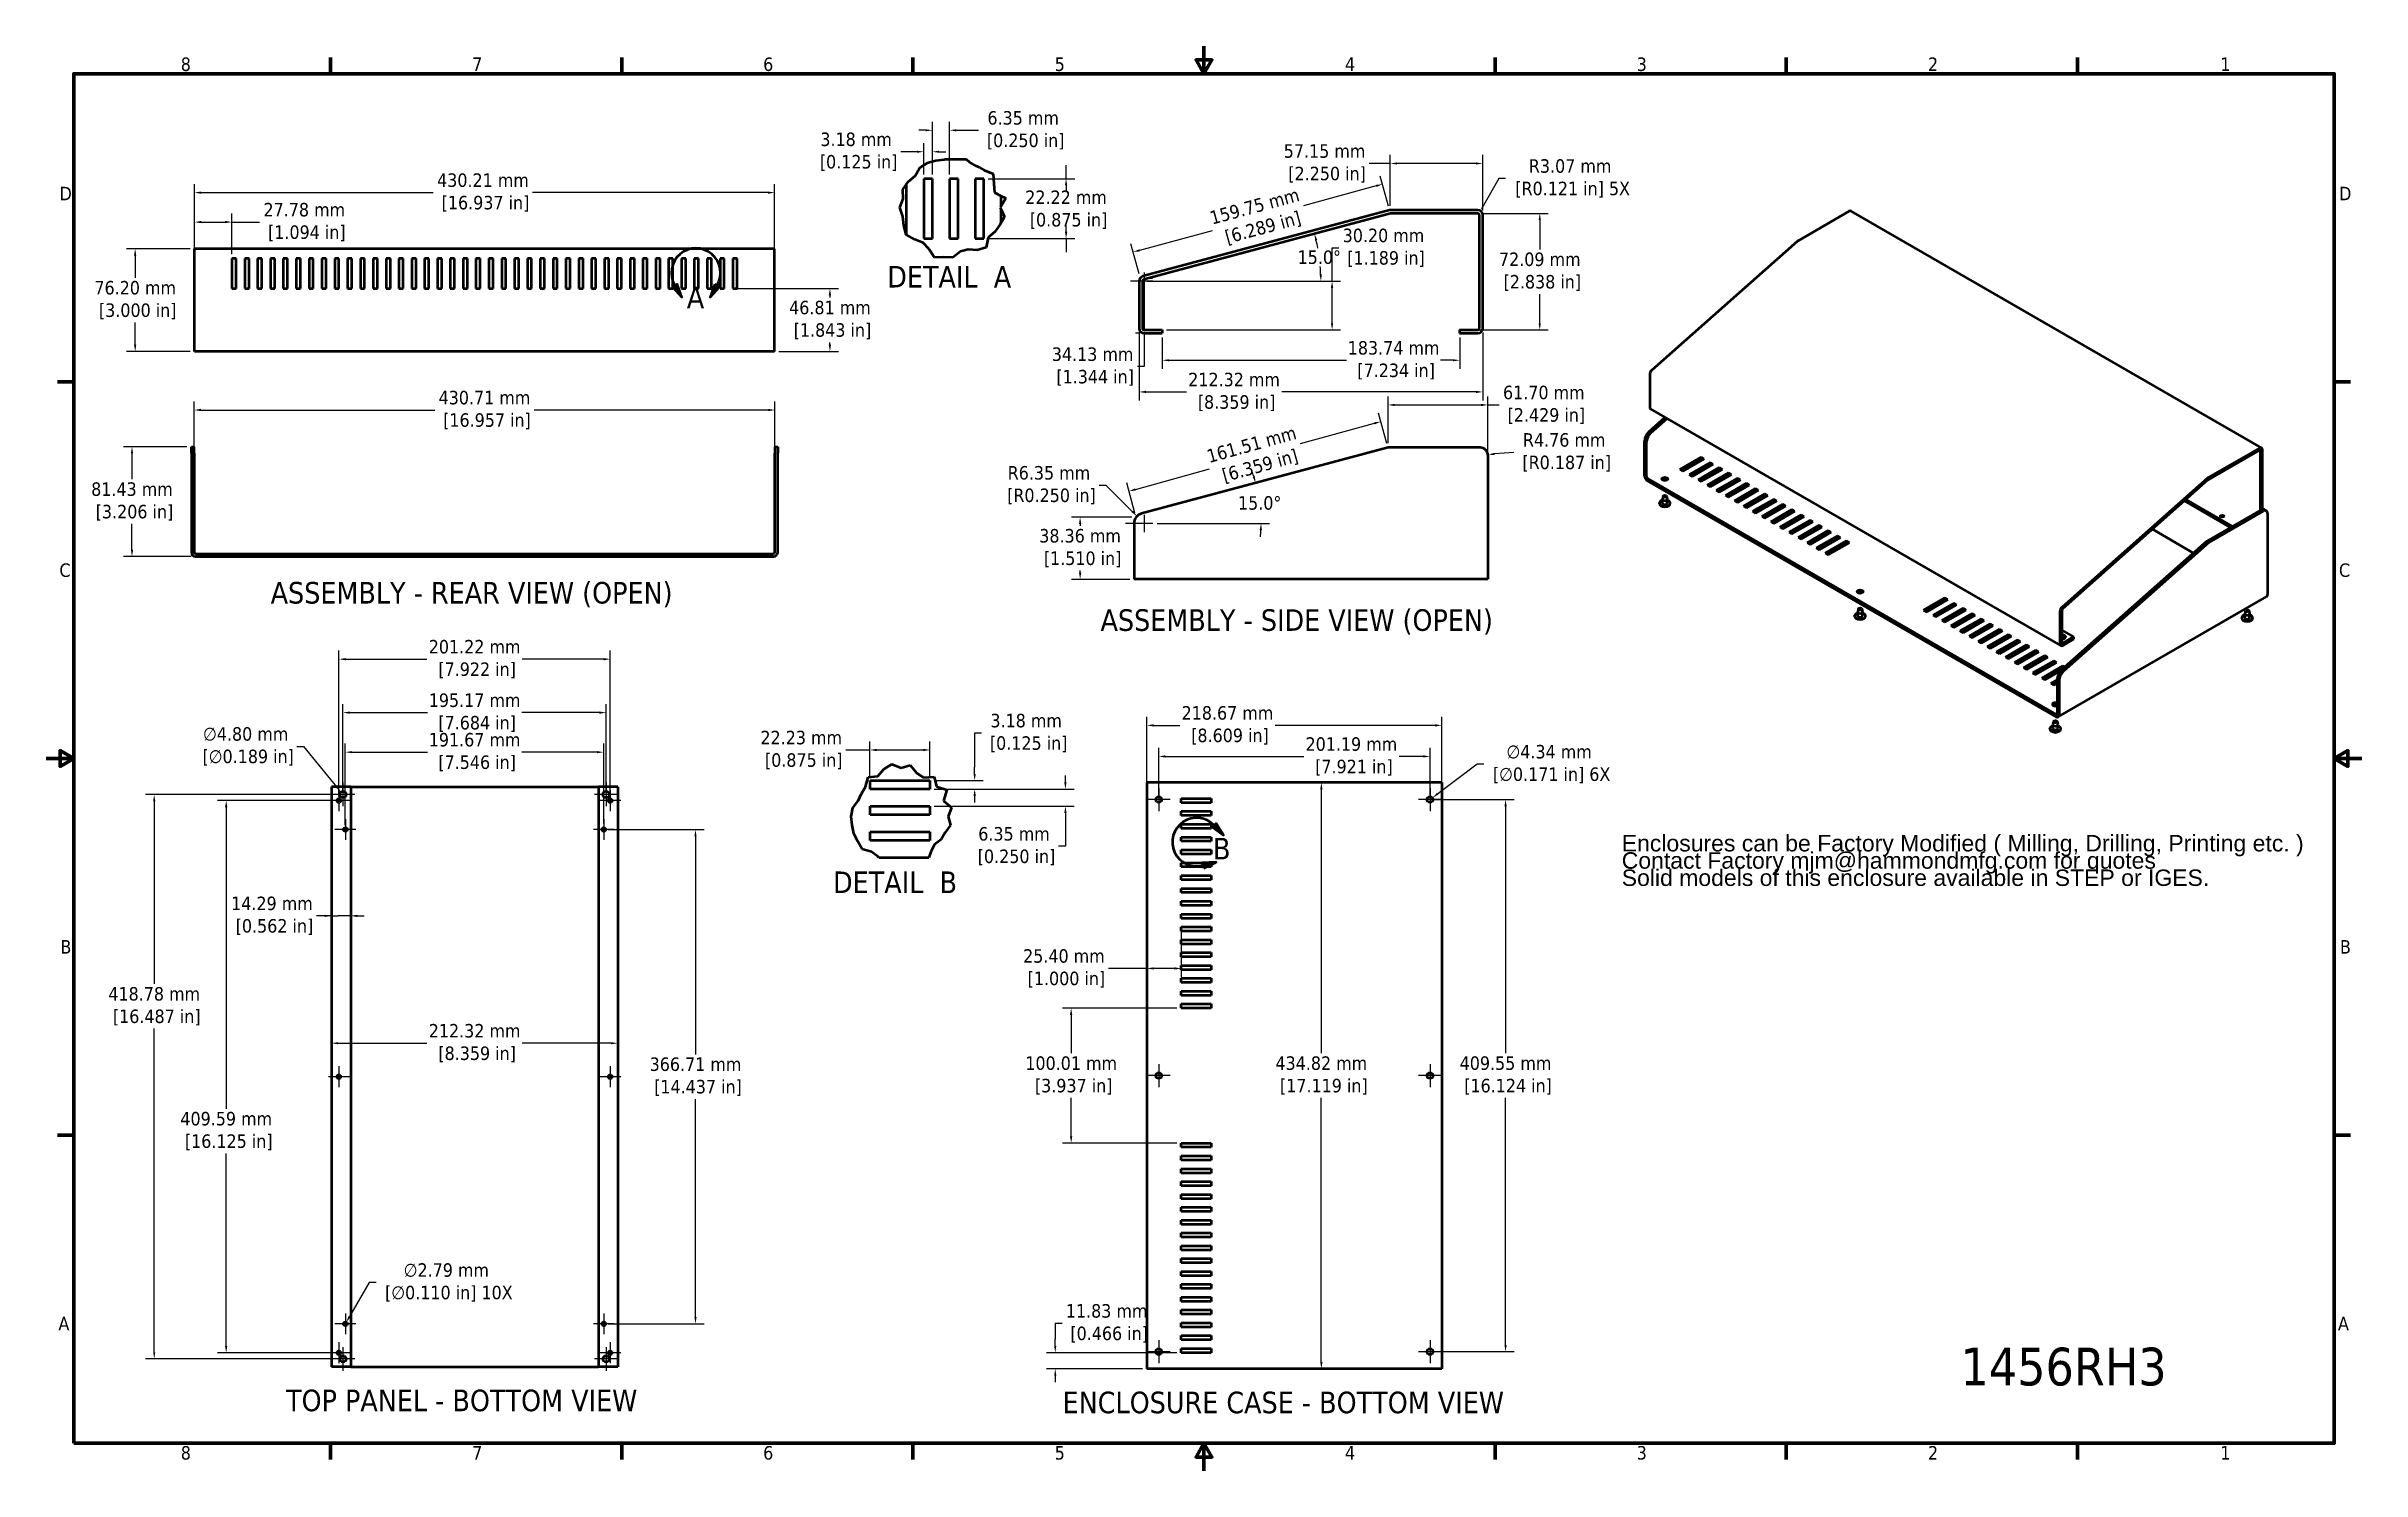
# Model space of a CAD drawing. Header units: millimetres. Extents: x 5 to 1722, y 30 to 1087.
import ezdxf

# ---------------------------------------------------------------- set-up
doc = ezdxf.new("R2010")
doc.units = ezdxf.units.MM
doc.header["$LTSCALE"] = 2
for name, color, linetype, lineweight in [('Border (ANSI)', 7, 'Continuous', 70), ('Break Line (ANSI)', 7, 'Continuous', 50), ('Center Mark (ANSI)', 3, 'Continuous', 25), ('Detail Boundary (ANSI)', 7, 'Continuous', 50), ('Dimension (ANSI)', 7, 'Continuous', 25), ('Symbol (ANSI)', 7, 'Continuous', 25), ('Visible (ANSI)', 7, 'Continuous', 50)]:
    doc.layers.add(name, color=color, linetype=linetype, lineweight=lineweight)
doc.styles.add('Label Text (ANSI)', font='TAHOMA.TTF')
doc.styles.add('Note Text (ANSI)', font='TAHOMA.TTF')
doc.dimstyles.new('Default - mm (ANSI)', dxfattribs={"dimscale": 2, "dimtxt": 5, "dimasz": 2.5, "dimexe": 3.175, "dimexo": 1.6002, "dimgap": 0.8, "dimtad": 0, "dimtih": 1, "dimtoh": 1, "dimrnd": 1e-08, "dimzin": 0, "dimdsep": 46, "dimtxsty": 'Note Text (ANSI)', "dimcen": 0.09, "dimdle": 10, "dimclrd": 256, "dimclre": 256, "dimclrt": 256, "dimadec": 1, "dimazin": 0, "dimtfac": 0.6096, "dimtofl": 0, "dimtmove": 0, "dimatfit": 3, "dimfxl": 0, "dimtolj": 1, "dimtzin": 0, "dimlwd": -1, "dimlwe": -1, "dimarcsym": 0})

msp = doc.modelspace()

# ---------------------------------------------------------------- texts
at = {"layer": 'Symbol (ANSI)', "char_height": 16, "attachment_point": 7, "style": 'Label Text (ANSI)'}
for s, insert in [('DETAIL  A', (628.706, 908.189)), ('ASSEMBLY - REAR VIEW (OPEN)', (171.447, 670.866)), ('ASSEMBLY - SIDE VIEW (OPEN)', (786.87, 650.602)), ('DETAIL  B', (588.499, 458.991)), ('TOP PANEL - BOTTOM VIEW', (182.852, 74.309)), ('ENCLOSURE CASE - BOTTOM VIEW', (758.734, 72.799))]:
    msp.add_mtext(s, dxfattribs=dict(at, insert=insert))
at = {"layer": 'Symbol (ANSI)', "color": 5, "true_color": 0x0000ff, "insert": (1173.382, 502.064), "char_height": 12.2, "width": 520.67001, "attachment_point": 1, "line_spacing_factor": 0.629481, "style": 'Note Text (ANSI)'}
msp.add_mtext('{\\fArial|b0|i0;\\H12.2000;Enclosures can be Factory Modified ( Milling, Drilling, Printing etc. )\\PContact Factory mjm@hammondmfg.com for quotes\\PSolid models of this enclosure available in STEP or IGES.\\P}', dxfattribs=at)
at = {"layer": 'Symbol (ANSI)', "insert": (1501.05, 107.478), "char_height": 28, "width": 154.953, "attachment_point": 5, "style": 'Note Text (ANSI)'}
msp.add_mtext('{\\fTahoma|b0|i0;\\H28.0000;1456RH3}', dxfattribs=at)

# ---------------------------------------------------------------- blocks, each defined once
blk = doc.blocks.new('Borders Default Border')
at = {"layer": 'Border (ANSI)'}
for p, q in [((107.95, 533.4), (107.95, 539.42)), ((215.9, 533.4), (215.9, 539.42)), ((323.85, 533.4), (323.85, 539.42)), ((539.75, 533.4), (539.75, 539.42)), ((647.7, 533.4), (647.7, 539.42)), ((755.65, 533.4), (755.65, 539.42)), ((12.7, 419.1), (6.68, 419.1)), ((850.9, 419.1), (856.92, 419.1)), ((12.7, 139.7), (6.68, 139.7)), ((850.9, 139.7), (856.92, 139.7)), ((107.95, 25.4), (107.95, 19.38)), ((215.9, 25.4), (215.9, 19.38)), ((323.85, 25.4), (323.85, 19.38)), ((539.75, 25.4), (539.75, 19.38)), ((647.7, 25.4), (647.7, 19.38)), ((755.65, 25.4), (755.65, 19.38))]:
    blk.add_line(p, q, dxfattribs=at)
at = {"layer": 'Border (ANSI)', "flags": 128}
for points in [[(431.8, 543.56), (431.8, 533.4), (428.87, 538.48), (434.73, 538.48), (431.8, 533.4)], [(12.7, 25.4), (12.7, 533.4), (850.9, 533.4), (850.9, 25.4), (12.7, 25.4)], [(2.54, 279.4), (12.7, 279.4), (7.62, 282.33), (7.62, 276.47), (12.7, 279.4)], [(861.06, 279.4), (850.9, 279.4), (855.98, 282.33), (855.98, 276.47), (850.9, 279.4)], [(431.8, 15.24), (431.8, 25.4), (428.87, 20.32), (434.73, 20.32), (431.8, 25.4)]]:
    blk.add_lwpolyline(points, dxfattribs=at)
at = {"layer": 'Border (ANSI)', "char_height": 5, "attachment_point": 7, "style": 'Note Text (ANSI)'}
for s, insert in [('8', (52.4, 534.3)), ('7', (160.45, 534.42)), ('6', (268.34, 534.31)), ('5', (376.45, 534.31)), ('4', (484.06, 534.42)), ('3', (592.24, 534.31)), ('2', (700.24, 534.42)), ('1', (808.66, 534.42)), ('D', (7.46, 486.45)), ('D', (852.69, 486.45)), ('C', (7.39, 346.66)), ('C', (852.62, 346.66)), ('B', (7.77, 207.05)), ('B', (853, 207.05)), ('A', (7.05, 67.35)), ('A', (852.28, 67.35)), ('8', (52.4, 19.27)), ('7', (160.45, 19.38)), ('6', (268.34, 19.28)), ('5', (376.45, 19.28)), ('4', (484.06, 19.38)), ('3', (592.24, 19.28)), ('2', (700.24, 19.38)), ('1', (808.66, 19.38))]:
    blk.add_mtext(s, dxfattribs=dict(at, insert=insert))
blk = doc.blocks.new('*D5')
at = {"layer": 'Defpoints', "color": 0}
for p in [(115, 936.9), (71, 860.7), (115, 860.7)]:
    blk.add_point(p, dxfattribs=at)
at = {"layer": 'Dimension (ANSI)'}
for p, q in [((111.8, 936.9), (64.6, 936.9)), ((71, 931.9), (71, 915.4)), ((71, 865.7), (71, 882.2)), ((111.8, 860.7), (64.6, 860.7))]:
    blk.add_line(p, q, dxfattribs=at)
for points in [[(70.1, 931.9), (71.8, 931.9), (71, 936.9)], [(70.1, 865.7), (71.8, 865.7), (71, 860.7)]]:
    blk.add_solid(points, dxfattribs=at)
at = {"layer": 'Dimension (ANSI)', "insert": (71, 898.8), "char_height": 10, "attachment_point": 5, "style": 'Note Text (ANSI)'}
blk.add_mtext('\\A1;76.20 mm\\P [3.000 in]', dxfattribs=at)
blk = doc.blocks.new('*D6')
at = {"layer": 'Defpoints', "color": 0}
for p in [(545.4, 817.3), (114.7, 785.3), (545.4, 785.3)]:
    blk.add_point(p, dxfattribs=at)
at = {"layer": 'Dimension (ANSI)'}
for p, q in [((114.7, 788.5), (114.7, 823.7)), ((119.7, 817.3), (293.2, 817.3)), ((540.4, 817.3), (366.9, 817.3)), ((545.4, 788.5), (545.4, 823.7))]:
    blk.add_line(p, q, dxfattribs=at)
for points in [[(119.7, 818.2), (119.7, 816.5), (114.7, 817.3)], [(540.4, 818.2), (540.4, 816.5), (545.4, 817.3)]]:
    blk.add_solid(points, dxfattribs=at)
at = {"layer": 'Dimension (ANSI)', "insert": (330, 817.3), "char_height": 10, "attachment_point": 5, "style": 'Note Text (ANSI)'}
blk.add_mtext('\\A1;430.71 mm\\P [16.957 in]', dxfattribs=at)
blk = doc.blocks.new('*D7')
at = {"layer": 'Defpoints', "color": 0}
for p in [(68.6, 790.1), (112.6, 790.1), (115.7, 708.7)]:
    blk.add_point(p, dxfattribs=at)
at = {"layer": 'Dimension (ANSI)'}
for p, q in [((109.4, 790.1), (62.3, 790.1)), ((68.6, 785.1), (68.6, 766)), ((68.6, 713.7), (68.6, 732.8)), ((112.5, 708.7), (62.3, 708.7))]:
    blk.add_line(p, q, dxfattribs=at)
for points in [[(67.8, 785.1), (69.5, 785.1), (68.6, 790.1)], [(67.8, 713.7), (69.5, 713.7), (68.6, 708.7)]]:
    blk.add_solid(points, dxfattribs=at)
at = {"layer": 'Dimension (ANSI)', "insert": (68.6, 749.4), "char_height": 10, "attachment_point": 5, "style": 'Note Text (ANSI)'}
blk.add_mtext('\\A1;81.43 mm\\P [3.206 in]', dxfattribs=at)
blk = doc.blocks.new('*D8')
at = {"layer": 'Defpoints', "color": 0}
for p in [(545.2, 978.6), (115, 933.9), (545.2, 933.9)]:
    blk.add_point(p, dxfattribs=at)
at = {"layer": 'Dimension (ANSI)'}
for p, q in [((115, 937.1), (115, 984.9)), ((545.2, 937.1), (545.2, 984.9)), ((120, 978.6), (292, 978.6)), ((540.2, 978.6), (365.7, 978.6))]:
    blk.add_line(p, q, dxfattribs=at)
for points in [[(120, 979.4), (120, 977.7), (115, 978.6)], [(540.2, 979.4), (540.2, 977.7), (545.2, 978.6)]]:
    blk.add_solid(points, dxfattribs=at)
at = {"layer": 'Dimension (ANSI)', "insert": (328.9, 978.6), "char_height": 10, "attachment_point": 5, "style": 'Note Text (ANSI)'}
blk.add_mtext('\\A1;430.21 mm\\P [16.937 in]', dxfattribs=at)
blk = doc.blocks.new('*D9')
at = {"layer": 'Defpoints', "color": 0}
for p in [(142.7, 956.7), (115, 933.9), (142.7, 929.8)]:
    blk.add_point(p, dxfattribs=at)
at = {"layer": 'Dimension (ANSI)'}
for p, q in [((115, 937.1), (115, 963.1)), ((142.7, 933), (142.7, 963.1)), ((120, 956.7), (137.7, 956.7)), ((142.7, 956.7), (163.2, 956.7))]:
    blk.add_line(p, q, dxfattribs=at)
for points in [[(120, 957.6), (120, 955.9), (115, 956.7)], [(137.7, 957.6), (137.7, 955.9), (142.7, 956.7)]]:
    blk.add_solid(points, dxfattribs=at)
at = {"layer": 'Dimension (ANSI)', "insert": (196.4, 956.7), "char_height": 10, "attachment_point": 5, "style": 'Note Text (ANSI)'}
blk.add_mtext('\\A1;27.78 mm\\P [1.094 in]', dxfattribs=at)
blk = doc.blocks.new('*D10')
at = {"layer": 'Defpoints', "color": 0}
for p in [(514.2, 907.5), (586.2, 907.5), (545.2, 860.7)]:
    blk.add_point(p, dxfattribs=at)
at = {"layer": 'Dimension (ANSI)'}
for p, q in [((517.4, 907.5), (592.5, 907.5)), ((586.2, 902.5), (586.2, 900.7)), ((548.4, 860.7), (592.5, 860.7)), ((586.2, 865.7), (586.2, 867.5))]:
    blk.add_line(p, q, dxfattribs=at)
for points in [[(585.3, 902.5), (587, 902.5), (586.2, 907.5)], [(585.3, 865.7), (587, 865.7), (586.2, 860.7)]]:
    blk.add_solid(points, dxfattribs=at)
at = {"layer": 'Dimension (ANSI)', "insert": (586.2, 884.1), "char_height": 10, "attachment_point": 5, "style": 'Note Text (ANSI)'}
blk.add_mtext('\\A1;46.81 mm\\P [1.843 in]', dxfattribs=at)
blk = doc.blocks.new('*D11')
at = {"layer": 'Defpoints', "color": 0}
for p in [(816.3, 915.2), (819.2, 915.2), (819.2, 874.2)]:
    blk.add_point(p, dxfattribs=at)
at = {"layer": 'Dimension (ANSI)'}
for p, q in [((819.2, 910.2), (819.2, 879.2)), ((819.5, 915.2), (825.5, 915.2)), ((816, 874.2), (812.8, 874.2)), ((819.2, 874.2), (819.2, 849.5)), ((819.2, 849.5), (814.2, 849.5))]:
    blk.add_line(p, q, dxfattribs=at)
for points in [[(818.3, 910.2), (820, 910.2), (819.2, 915.2)], [(818.3, 879.2), (820, 879.2), (819.2, 874.2)]]:
    blk.add_solid(points, dxfattribs=at)
at = {"layer": 'Dimension (ANSI)', "insert": (781, 849.5), "char_height": 10, "attachment_point": 5, "style": 'Note Text (ANSI)'}
blk.add_mtext('\\A1;34.13 mm\\P [1.344 in]', dxfattribs=at)
blk = doc.blocks.new('*D12')
at = {"layer": 'Defpoints', "color": 0}
for p in [(818, 912.9), (958.6, 912.9), (832.7, 876.7)]:
    blk.add_point(p, dxfattribs=at)
at = {"layer": 'Dimension (ANSI)'}
for p, q in [((958.6, 912.9), (958.6, 937.6)), ((958.6, 937.6), (963.6, 937.6)), ((821.2, 912.9), (964.9, 912.9)), ((958.6, 881.7), (958.6, 907.9)), ((835.9, 876.7), (964.9, 876.7))]:
    blk.add_line(p, q, dxfattribs=at)
for points in [[(957.7, 907.9), (959.4, 907.9), (958.6, 912.9)], [(957.7, 881.7), (959.4, 881.7), (958.6, 876.7)]]:
    blk.add_solid(points, dxfattribs=at)
at = {"layer": 'Dimension (ANSI)', "insert": (996.7, 937.6), "char_height": 10, "attachment_point": 5, "style": 'Note Text (ANSI)'}
blk.add_mtext('\\A1;30.20 mm\\P [1.189 in]', dxfattribs=at)
blk = doc.blocks.new('*D13')
at = {"layer": 'Defpoints', "color": 0}
for p in [(1001.9, 963.1), (814.5, 912.9), (825.6, 912.9), (949.7, 924.8)]:
    blk.add_point(p, dxfattribs=at)
at = {"layer": 'Dimension (ANSI)'}
blk.add_line((828.8, 912.9), (956.6, 912.9), dxfattribs=at)
for start, end in [(10.4085, 12.8902), (2.1106, 4.6117)]:
    blk.add_arc((814.5, 912.9), 135.7, start, end, dxfattribs=at)
for points in [[(946, 943), (947.6, 943.4), (945.6, 948.1)], [(951, 917.9), (949.3, 917.9), (950.3, 912.9)]]:
    blk.add_solid(points, dxfattribs=at)
at = {"layer": 'Dimension (ANSI)', "insert": (949.1, 930.6), "char_height": 10, "attachment_point": 5, "style": 'Note Text (ANSI)'}
blk.add_mtext('\\A1;15.0°', dxfattribs=at)
blk = doc.blocks.new('*D14')
at = {"layer": 'Defpoints', "color": 0}
for p in [(832.7, 874.2), (1053.2, 874.2), (1053.2, 854.2)]:
    blk.add_point(p, dxfattribs=at)
at = {"layer": 'Dimension (ANSI)'}
for p, q in [((832.7, 871), (832.7, 847.9)), ((1053.2, 871), (1053.2, 847.9)), ((837.7, 854.2), (969.2, 854.2)), ((1048.2, 854.2), (1039.1, 854.2))]:
    blk.add_line(p, q, dxfattribs=at)
for points in [[(837.7, 855), (837.7, 853.4), (832.7, 854.2)], [(1048.2, 855), (1048.2, 853.4), (1053.2, 854.2)]]:
    blk.add_solid(points, dxfattribs=at)
at = {"layer": 'Dimension (ANSI)', "insert": (1004.2, 854.2), "char_height": 10, "attachment_point": 5, "style": 'Note Text (ANSI)'}
blk.add_mtext('\\A1;183.74 mm\\P [7.234 in]', dxfattribs=at)
blk = doc.blocks.new('*D15')
at = {"layer": 'Defpoints', "color": 0}
for p in [(815.5, 877.9), (1070.3, 877.9), (1070.3, 830.7)]:
    blk.add_point(p, dxfattribs=at)
at = {"layer": 'Dimension (ANSI)'}
for p, q in [((815.5, 874.7), (815.5, 824.4)), ((1070.3, 874.7), (1070.3, 824.4)), ((820.5, 830.7), (850.5, 830.7)), ((1065.3, 830.7), (921.2, 830.7))]:
    blk.add_line(p, q, dxfattribs=at)
for points in [[(820.5, 831.6), (820.5, 829.9), (815.5, 830.7)], [(1065.3, 831.6), (1065.3, 829.9), (1070.3, 830.7)]]:
    blk.add_solid(points, dxfattribs=at)
at = {"layer": 'Dimension (ANSI)', "insert": (885.9, 830.7), "char_height": 10, "attachment_point": 5, "style": 'Note Text (ANSI)'}
blk.add_mtext('\\A1;212.32 mm\\P [8.359 in]', dxfattribs=at)
blk = doc.blocks.new('*D16')
at = {"layer": 'Defpoints', "color": 0}
for p in [(996, 984.8), (1001.3, 965.5), (816.3, 915.2)]:
    blk.add_point(p, dxfattribs=at)
at = {"layer": 'Dimension (ANSI)'}
for p, q in [((991.2, 983.5), (937.3, 968.8)), ((1000.4, 968.6), (994.3, 990.9)), ((815.9, 935.8), (869.8, 950.5)), ((815.5, 918.3), (809.4, 940.6))]:
    blk.add_line(p, q, dxfattribs=at)
for points in [[(991, 984.3), (991.4, 982.7), (996, 984.8)], [(815.6, 936.6), (816.1, 935), (811, 934.5)]]:
    blk.add_solid(points, dxfattribs=at)
at = {"layer": 'Dimension (ANSI)', "insert": (903.5, 959.6), "char_height": 10, "attachment_point": 5, "rotation": 15.2286, "style": 'Note Text (ANSI)'}
blk.add_mtext('\\A1;159.75 mm\\P [6.289 in]', dxfattribs=at)
blk = doc.blocks.new('*D17')
at = {"layer": 'Defpoints', "color": 0}
for p in [(1001.7, 1000.2), (1001.7, 965.6), (1070.3, 962)]:
    blk.add_point(p, dxfattribs=at)
at = {"layer": 'Dimension (ANSI)'}
for p, q in [((1001.7, 1000.2), (986.1, 1000.2)), ((1001.7, 968.8), (1001.7, 1006.5)), ((1065.3, 1000.2), (1006.7, 1000.2)), ((1070.3, 965.2), (1070.3, 1006.5))]:
    blk.add_line(p, q, dxfattribs=at)
for points in [[(1006.7, 1001), (1006.7, 999.4), (1001.7, 1000.2)], [(1065.3, 1001), (1065.3, 999.4), (1070.3, 1000.2)]]:
    blk.add_solid(points, dxfattribs=at)
at = {"layer": 'Dimension (ANSI)', "insert": (953, 1000.2), "char_height": 10, "attachment_point": 5, "style": 'Note Text (ANSI)'}
blk.add_mtext('\\A1;57.15 mm\\P [2.250 in]', dxfattribs=at)
blk = doc.blocks.new('*D18')
at = {"layer": 'Defpoints', "color": 0}
for p in [(1066.6, 963.2), (1112.6, 963.2), (1059.9, 876.7)]:
    blk.add_point(p, dxfattribs=at)
at = {"layer": 'Dimension (ANSI)'}
for p, q in [((1069.8, 963.2), (1118.9, 963.2)), ((1112.6, 958.2), (1112.6, 936.5)), ((1112.6, 881.7), (1112.6, 903.3)), ((1063.1, 876.7), (1118.9, 876.7))]:
    blk.add_line(p, q, dxfattribs=at)
for points in [[(1111.7, 958.2), (1113.4, 958.2), (1112.6, 963.2)], [(1111.7, 881.7), (1113.4, 881.7), (1112.6, 876.7)]]:
    blk.add_solid(points, dxfattribs=at)
at = {"layer": 'Dimension (ANSI)', "insert": (1112.6, 919.9), "char_height": 10, "attachment_point": 5, "style": 'Note Text (ANSI)'}
blk.add_mtext('\\A1;72.09 mm\\P [2.838 in]', dxfattribs=at)
blk = doc.blocks.new('*D19')
at = {"layer": 'Defpoints', "color": 0}
for p in [(771.7, 737.8), (813.3, 737.8), (811.7, 691.7)]:
    blk.add_point(p, dxfattribs=at)
at = {"layer": 'Dimension (ANSI)'}
for p, q in [((810.1, 737.8), (765.4, 737.8)), ((771.7, 732.8), (771.7, 731.3)), ((808.5, 691.7), (765.4, 691.7)), ((771.7, 696.7), (771.7, 698.2))]:
    blk.add_line(p, q, dxfattribs=at)
for points in [[(770.9, 732.8), (772.6, 732.8), (771.7, 737.8)], [(770.9, 696.7), (772.6, 696.7), (771.7, 691.7)]]:
    blk.add_solid(points, dxfattribs=at)
at = {"layer": 'Dimension (ANSI)', "insert": (771.7, 714.8), "char_height": 10, "attachment_point": 5, "style": 'Note Text (ANSI)'}
blk.add_mtext('\\A1;38.36 mm\\P [1.510 in]', dxfattribs=at)
blk = doc.blocks.new('*D20')
at = {"layer": 'Defpoints', "color": 0}
for p in [(994.7, 808.7), (1000.1, 789.5), (813.3, 737.8)]:
    blk.add_point(p, dxfattribs=at)
at = {"layer": 'Dimension (ANSI)'}
for p, q in [((989.9, 807.4), (935, 792.2)), ((999.2, 792.5), (993, 814.9)), ((812.8, 758.4), (867.6, 773.6)), ((812.4, 740.9), (806.3, 763.2))]:
    blk.add_line(p, q, dxfattribs=at)
for points in [[(989.7, 808.2), (990.1, 806.6), (994.7, 808.7)], [(812.5, 759.2), (813, 757.6), (807.9, 757)]]:
    blk.add_solid(points, dxfattribs=at)
at = {"layer": 'Dimension (ANSI)', "insert": (901.3, 782.9), "char_height": 10, "attachment_point": 5, "rotation": 15.4661, "style": 'Note Text (ANSI)'}
blk.add_mtext('\\A1;161.51 mm\\P [6.359 in]', dxfattribs=at)
blk = doc.blocks.new('*D21')
at = {"layer": 'Defpoints', "color": 0}
for p in [(1074.1, 821.1), (1000.1, 789.5), (1074.1, 783.7)]:
    blk.add_point(p, dxfattribs=at)
at = {"layer": 'Dimension (ANSI)'}
for p, q in [((1000.1, 792.7), (1000.1, 827.4)), ((1074.1, 786.9), (1074.1, 827.4)), ((1005.1, 821.1), (1069.1, 821.1)), ((1074.1, 821.1), (1082.5, 821.1))]:
    blk.add_line(p, q, dxfattribs=at)
for points in [[(1005.1, 821.9), (1005.1, 820.2), (1000.1, 821.1)], [(1069.1, 821.9), (1069.1, 820.2), (1074.1, 821.1)]]:
    blk.add_solid(points, dxfattribs=at)
at = {"layer": 'Dimension (ANSI)', "insert": (1115.6, 821.1), "char_height": 10, "attachment_point": 5, "style": 'Note Text (ANSI)'}
blk.add_mtext('\\A1;61.70 mm\\P [2.429 in]', dxfattribs=at)
blk = doc.blocks.new('*D22')
at = {"layer": 'Defpoints', "color": 0}
for p in [(1066.6, 962), (1068.5, 965.2)]:
    blk.add_point(p, dxfattribs=at)
at = {"layer": 'Dimension (ANSI)'}
for p, q in [((1082.3, 989.1), (1071, 969.5)), ((1087.3, 989.1), (1082.3, 989.1))]:
    blk.add_line(p, q, dxfattribs=at)
blk.add_solid([(1070.3, 969.9), (1071.7, 969.1), (1068.5, 965.2)], dxfattribs=at)
at = {"layer": 'Dimension (ANSI)', "insert": (1135.1, 989.1), "char_height": 10, "attachment_point": 5, "style": 'Note Text (ANSI)'}
blk.add_mtext('\\A1;R3.07 mm\\P [R0.121 in] 5X', dxfattribs=at)
blk = doc.blocks.new('*D23')
at = {"layer": 'Defpoints', "color": 0}
for p in [(1068.4, 783.7), (1074.1, 784.2)]:
    blk.add_point(p, dxfattribs=at)
at = {"layer": 'Dimension (ANSI)'}
blk.add_line((1093.3, 785.9), (1079.1, 784.7), dxfattribs=at)
blk.add_solid([(1079, 785.5), (1079.1, 783.9), (1074.1, 784.2)], dxfattribs=at)
at = {"layer": 'Dimension (ANSI)', "insert": (1130.7, 785.9), "char_height": 10, "attachment_point": 5, "style": 'Note Text (ANSI)'}
blk.add_mtext('\\A1;R4.76 mm\\P [R0.187 in]', dxfattribs=at)
blk = doc.blocks.new('*D24')
at = {"layer": 'Defpoints', "color": 0}
for p in [(813.9, 738.5), (819.3, 733.1)]:
    blk.add_point(p, dxfattribs=at)
at = {"layer": 'Dimension (ANSI)'}
for p, q in [((785.9, 761.5), (790.9, 761.5)), ((790.9, 761.5), (810.4, 742.1))]:
    blk.add_line(p, q, dxfattribs=at)
blk.add_solid([(811, 742.6), (809.8, 741.5), (813.9, 738.5)], dxfattribs=at)
at = {"layer": 'Dimension (ANSI)', "insert": (748.6, 761.5), "char_height": 10, "attachment_point": 5, "style": 'Note Text (ANSI)'}
blk.add_mtext('\\A1;R6.35 mm\\P [R0.250 in]', dxfattribs=at)
blk = doc.blocks.new('*D25')
at = {"layer": 'Defpoints', "color": 0}
for p in [(1000.1, 789.5), (905.4, 743.2), (789.9, 733.1), (825.7, 733.1)]:
    blk.add_point(p, dxfattribs=at)
at = {"layer": 'Dimension (ANSI)'}
blk.add_line((828.9, 733.1), (912.2, 733.1), dxfattribs=at)
for start, end in [(17.4705, 19.9403), (355.0603, 357.5302)]:
    blk.add_arc((789.9, 733.1), 116, start, end, dxfattribs=at)
for points in [[(901.3, 768.2), (899.7, 767.7), (901.9, 763.2)], [(904.9, 728.2), (906.6, 728.1), (905.9, 733.1)]]:
    blk.add_solid(points, dxfattribs=at)
at = {"layer": 'Dimension (ANSI)', "insert": (904.9, 748.3), "char_height": 10, "attachment_point": 5, "style": 'Note Text (ANSI)'}
blk.add_mtext('\\A1;15.0°', dxfattribs=at)
blk = doc.blocks.new('*D26')
at = {"layer": 'Defpoints', "color": 0}
for p in [(950.6, 541), (950.7, 541), (930.6, 106.1)]:
    blk.add_point(p, dxfattribs=at)
at = {"layer": 'Dimension (ANSI)'}
for p, q in [((950.6, 536), (950.6, 340.1)), ((950.6, 111.1), (950.6, 307))]:
    blk.add_line(p, q, dxfattribs=at)
for points in [[(949.8, 536), (951.5, 536), (950.6, 541)], [(949.8, 111.1), (951.5, 111.1), (950.6, 106.1)]]:
    blk.add_solid(points, dxfattribs=at)
at = {"layer": 'Dimension (ANSI)', "insert": (950.6, 323.6), "char_height": 10, "attachment_point": 5, "style": 'Note Text (ANSI)'}
blk.add_mtext('\\A1;434.82 mm\\P [17.119 in]', dxfattribs=at)
blk = doc.blocks.new('*D27')
at = {"layer": 'Defpoints', "color": 0}
for p in [(830, 560.3), (830, 528.3), (1031.2, 528.3)]:
    blk.add_point(p, dxfattribs=at)
at = {"layer": 'Dimension (ANSI)'}
for p, q in [((830, 531.5), (830, 566.7)), ((1031.2, 531.5), (1031.2, 566.7)), ((835, 560.3), (937.6, 560.3)), ((1026.2, 560.3), (1008.3, 560.3))]:
    blk.add_line(p, q, dxfattribs=at)
for points in [[(835, 561.2), (835, 559.5), (830, 560.3)], [(1026.2, 561.2), (1026.2, 559.5), (1031.2, 560.3)]]:
    blk.add_solid(points, dxfattribs=at)
at = {"layer": 'Dimension (ANSI)', "insert": (972.9, 560.3), "char_height": 10, "attachment_point": 5, "style": 'Note Text (ANSI)'}
blk.add_mtext('\\A1;201.19 mm\\P [7.921 in]', dxfattribs=at)
blk = doc.blocks.new('*D28')
at = {"layer": 'Defpoints', "color": 0}
for p in [(1040, 583.4), (821.3, 537.9), (1040, 537.9)]:
    blk.add_point(p, dxfattribs=at)
at = {"layer": 'Dimension (ANSI)'}
for p, q in [((821.3, 541.1), (821.3, 589.7)), ((1040, 541.1), (1040, 589.7)), ((826.3, 583.4), (845.7, 583.4)), ((1035, 583.4), (916.4, 583.4))]:
    blk.add_line(p, q, dxfattribs=at)
for points in [[(826.3, 584.2), (826.3, 582.5), (821.3, 583.4)], [(1035, 584.2), (1035, 582.5), (1040, 583.4)]]:
    blk.add_solid(points, dxfattribs=at)
at = {"layer": 'Dimension (ANSI)', "insert": (881, 583.4), "char_height": 10, "attachment_point": 5, "style": 'Note Text (ANSI)'}
blk.add_mtext('\\A1;218.67 mm\\P [8.609 in]', dxfattribs=at)
blk = doc.blocks.new('*D29')
at = {"layer": 'Defpoints', "color": 0}
for p in [(1029.5, 527), (1033, 529.6)]:
    blk.add_point(p, dxfattribs=at)
at = {"layer": 'Dimension (ANSI)'}
for p, q in [((1066.1, 554.6), (1036.9, 532.6)), ((1071.1, 554.6), (1066.1, 554.6)), ((1031, 528.3), (1031.4, 528.3)), ((1031.2, 528.1), (1031.2, 528.5))]:
    blk.add_line(p, q, dxfattribs=at)
blk.add_solid([(1036.4, 533.3), (1037.4, 532), (1033, 529.6)], dxfattribs=at)
at = {"layer": 'Dimension (ANSI)', "insert": (1119.5, 554.6), "char_height": 10, "attachment_point": 5, "style": 'Note Text (ANSI)'}
blk.add_mtext('\\A1;∅4.34 mm\\P [∅0.171 in] 6X', dxfattribs=at)
blk = doc.blocks.new('*D30')
at = {"layer": 'Defpoints', "color": 0}
for p in [(1031.2, 528.3), (1031.2, 118.8), (1087.2, 118.8)]:
    blk.add_point(p, dxfattribs=at)
at = {"layer": 'Dimension (ANSI)'}
for p, q in [((1034.4, 528.3), (1093.6, 528.3)), ((1087.2, 523.3), (1087.2, 340.1)), ((1087.2, 123.8), (1087.2, 307)), ((1034.4, 118.8), (1093.6, 118.8))]:
    blk.add_line(p, q, dxfattribs=at)
for points in [[(1086.4, 523.3), (1088.1, 523.3), (1087.2, 528.3)], [(1086.4, 123.8), (1088.1, 123.8), (1087.2, 118.8)]]:
    blk.add_solid(points, dxfattribs=at)
at = {"layer": 'Dimension (ANSI)', "insert": (1087.2, 323.6), "char_height": 10, "attachment_point": 5, "style": 'Note Text (ANSI)'}
blk.add_mtext('\\A1;409.55 mm\\P [16.124 in]', dxfattribs=at)
blk = doc.blocks.new('*D31')
at = {"layer": 'Defpoints', "color": 0}
for p in [(753.3, 118), (821.3, 106.1), (846.7, 118)]:
    blk.add_point(p, dxfattribs=at)
at = {"layer": 'Dimension (ANSI)'}
for p, q in [((758.3, 139.8), (753.3, 139.8)), ((753.3, 139.8), (753.3, 128)), ((753.3, 123), (753.3, 128)), ((843.5, 118), (746.9, 118)), ((818.1, 106.1), (746.9, 106.1)), ((753.3, 101.1), (753.3, 96.1))]:
    blk.add_line(p, q, dxfattribs=at)
for points in [[(752.5, 123), (754.1, 123), (753.3, 118)], [(752.5, 101.1), (754.1, 101.1), (753.3, 106.1)]]:
    blk.add_solid(points, dxfattribs=at)
at = {"layer": 'Dimension (ANSI)', "insert": (791.4, 139.8), "char_height": 10, "attachment_point": 5, "style": 'Note Text (ANSI)'}
blk.add_mtext('\\A1;11.83 mm\\P [0.466 in]', dxfattribs=at)
blk = doc.blocks.new('*D32')
at = {"layer": 'Defpoints', "color": 0}
for p in [(765.1, 373.6), (846.7, 373.6), (846.7, 273.5)]:
    blk.add_point(p, dxfattribs=at)
at = {"layer": 'Dimension (ANSI)'}
for p, q in [((843.5, 373.6), (758.7, 373.6)), ((765.1, 368.6), (765.1, 340.1)), ((765.1, 278.5), (765.1, 307)), ((843.5, 273.5), (758.7, 273.5))]:
    blk.add_line(p, q, dxfattribs=at)
for points in [[(764.2, 368.6), (765.9, 368.6), (765.1, 373.6)], [(764.2, 278.5), (765.9, 278.5), (765.1, 273.5)]]:
    blk.add_solid(points, dxfattribs=at)
at = {"layer": 'Dimension (ANSI)', "insert": (765.1, 323.6), "char_height": 10, "attachment_point": 5, "style": 'Note Text (ANSI)'}
blk.add_mtext('\\A1;100.01 mm\\P [3.937 in]', dxfattribs=at)
blk = doc.blocks.new('*D33')
at = {"layer": 'Defpoints', "color": 0}
for p in [(821.3, 447.1), (846.7, 433.9), (821.3, 403.1)]:
    blk.add_point(p, dxfattribs=at)
at = {"layer": 'Dimension (ANSI)'}
for p, q in [((846.7, 430.7), (846.7, 396.7)), ((821.3, 403.1), (792.8, 403.1)), ((841.7, 403.1), (826.3, 403.1))]:
    blk.add_line(p, q, dxfattribs=at)
for points in [[(826.3, 403.9), (826.3, 402.2), (821.3, 403.1)], [(841.7, 403.9), (841.7, 402.2), (846.7, 403.1)]]:
    blk.add_solid(points, dxfattribs=at)
at = {"layer": 'Dimension (ANSI)', "insert": (759.7, 403.1), "char_height": 10, "attachment_point": 5, "style": 'Note Text (ANSI)'}
blk.add_mtext('\\A1;25.40 mm\\P [1.000 in]', dxfattribs=at)
blk = doc.blocks.new('*D34')
at = {"layer": 'Defpoints', "color": 0}
for p in [(216.5, 347.6), (428.8, 347.6), (428.8, 347.6)]:
    blk.add_point(p, dxfattribs=at)
at = {"layer": 'Dimension (ANSI)'}
for p, q in [((221.5, 347.6), (287.3, 347.6)), ((423.8, 347.6), (358, 347.6))]:
    blk.add_line(p, q, dxfattribs=at)
for points in [[(221.5, 348.4), (221.5, 346.8), (216.5, 347.6)], [(423.8, 348.4), (423.8, 346.8), (428.8, 347.6)]]:
    blk.add_solid(points, dxfattribs=at)
at = {"layer": 'Dimension (ANSI)', "insert": (322.7, 347.6), "char_height": 10, "attachment_point": 5, "style": 'Note Text (ANSI)'}
blk.add_mtext('\\A1;212.32 mm\\P [8.359 in]', dxfattribs=at)
blk = doc.blocks.new('*D35')
at = {"layer": 'Defpoints', "color": 0}
for p in [(418.5, 563.5), (226.8, 506.1), (418.5, 507.5)]:
    blk.add_point(p, dxfattribs=at)
at = {"layer": 'Dimension (ANSI)'}
for p, q in [((226.8, 509.3), (226.8, 569.9)), ((418.5, 510.7), (418.5, 569.9)), ((231.8, 563.5), (287.7, 563.5)), ((413.5, 563.5), (357.6, 563.5))]:
    blk.add_line(p, q, dxfattribs=at)
for points in [[(231.8, 564.3), (231.8, 562.7), (226.8, 563.5)], [(413.5, 564.3), (413.5, 562.7), (418.5, 563.5)]]:
    blk.add_solid(points, dxfattribs=at)
at = {"layer": 'Dimension (ANSI)', "insert": (322.7, 563.5), "char_height": 10, "attachment_point": 5, "style": 'Note Text (ANSI)'}
blk.add_mtext('\\A1;191.67 mm\\P [7.546 in]', dxfattribs=at)
blk = doc.blocks.new('*D36')
at = {"layer": 'Defpoints', "color": 0}
for p in [(420.3, 592.8), (225.1, 532.1), (420.3, 532.1)]:
    blk.add_point(p, dxfattribs=at)
at = {"layer": 'Dimension (ANSI)'}
for p, q in [((225.1, 535.3), (225.1, 599.2)), ((230.1, 592.8), (287.7, 592.8)), ((415.3, 592.8), (357.6, 592.8)), ((420.3, 535.3), (420.3, 599.2))]:
    blk.add_line(p, q, dxfattribs=at)
for points in [[(230.1, 593.7), (230.1, 592), (225.1, 592.8)], [(415.3, 593.7), (415.3, 592), (420.3, 592.8)]]:
    blk.add_solid(points, dxfattribs=at)
at = {"layer": 'Dimension (ANSI)', "insert": (322.7, 592.8), "char_height": 10, "attachment_point": 5, "style": 'Note Text (ANSI)'}
blk.add_mtext('\\A1;195.17 mm\\P [7.684 in]', dxfattribs=at)
blk = doc.blocks.new('*D37')
at = {"layer": 'Defpoints', "color": 0}
for p in [(222.1, 632.5), (222.1, 527.6), (423.3, 527.6)]:
    blk.add_point(p, dxfattribs=at)
at = {"layer": 'Dimension (ANSI)'}
for p, q in [((222.1, 530.8), (222.1, 638.8)), ((423.3, 530.8), (423.3, 638.8)), ((227.1, 632.5), (287.3, 632.5)), ((418.3, 632.5), (358, 632.5))]:
    blk.add_line(p, q, dxfattribs=at)
for points in [[(227.1, 633.3), (227.1, 631.6), (222.1, 632.5)], [(418.3, 633.3), (418.3, 631.6), (423.3, 632.5)]]:
    blk.add_solid(points, dxfattribs=at)
at = {"layer": 'Dimension (ANSI)', "insert": (322.7, 632.5), "char_height": 10, "attachment_point": 5, "style": 'Note Text (ANSI)'}
blk.add_mtext('\\A1;201.22 mm\\P [7.922 in]', dxfattribs=at)
blk = doc.blocks.new('*D38')
at = {"layer": 'Defpoints', "color": 0}
for p in [(223.6, 534), (226.6, 530.3)]:
    blk.add_point(p, dxfattribs=at)
at = {"layer": 'Dimension (ANSI)'}
for p, q in [((190.9, 567.8), (195.9, 567.8)), ((195.9, 567.8), (220.4, 537.9)), ((225.1, 532), (225.1, 532.3)), ((224.9, 532.1), (225.3, 532.1))]:
    blk.add_line(p, q, dxfattribs=at)
blk.add_solid([(221.1, 538.4), (219.8, 537.3), (223.6, 534)], dxfattribs=at)
at = {"layer": 'Dimension (ANSI)', "insert": (152.9, 567.8), "char_height": 10, "attachment_point": 5, "style": 'Note Text (ANSI)'}
blk.add_mtext('\\A1;∅4.80 mm\\P [∅0.189 in]', dxfattribs=at)
blk = doc.blocks.new('*D39')
at = {"layer": 'Defpoints', "color": 0}
for p in [(225.1, 532.1), (85.1, 113.4), (225.1, 113.4)]:
    blk.add_point(p, dxfattribs=at)
at = {"layer": 'Dimension (ANSI)'}
for p, q in [((221.9, 532.1), (78.7, 532.1)), ((85.1, 527.1), (85.1, 391.6)), ((85.1, 118.4), (85.1, 358.4)), ((221.9, 113.4), (78.7, 113.4))]:
    blk.add_line(p, q, dxfattribs=at)
for points in [[(84.3, 527.1), (85.9, 527.1), (85.1, 532.1)], [(84.3, 118.4), (85.9, 118.4), (85.1, 113.4)]]:
    blk.add_solid(points, dxfattribs=at)
at = {"layer": 'Dimension (ANSI)', "insert": (85.1, 375), "char_height": 10, "attachment_point": 5, "style": 'Note Text (ANSI)'}
blk.add_mtext('\\A1;418.78 mm\\P [16.487 in]', dxfattribs=at)
blk = doc.blocks.new('*D40')
at = {"layer": 'Defpoints', "color": 0}
for p in [(222.1, 527.6), (138.5, 118), (222.1, 118)]:
    blk.add_point(p, dxfattribs=at)
at = {"layer": 'Dimension (ANSI)'}
for p, q in [((218.9, 527.6), (132.1, 527.6)), ((138.5, 522.6), (138.5, 299)), ((138.5, 123), (138.5, 265.9)), ((218.9, 118), (132.1, 118))]:
    blk.add_line(p, q, dxfattribs=at)
for points in [[(137.6, 522.6), (139.3, 522.6), (138.5, 527.6)], [(137.6, 123), (139.3, 123), (138.5, 118)]]:
    blk.add_solid(points, dxfattribs=at)
at = {"layer": 'Dimension (ANSI)', "insert": (138.5, 282.4), "char_height": 10, "attachment_point": 5, "style": 'Note Text (ANSI)'}
blk.add_mtext('\\A1;409.59 mm\\P [16.125 in]', dxfattribs=at)
blk = doc.blocks.new('*D41')
at = {"layer": 'Defpoints', "color": 0}
for p in [(216.5, 442.1), (216.5, 431.8), (230.8, 431.8)]:
    blk.add_point(p, dxfattribs=at)
at = {"layer": 'Dimension (ANSI)'}
for p, q in [((216.5, 442.1), (205.5, 442.1)), ((211.5, 442.1), (206.5, 442.1)), ((216.5, 442.1), (221.5, 442.1)), ((225.8, 442.1), (221.5, 442.1)), ((230.8, 442.1), (225.8, 442.1)), ((235.8, 442.1), (240.8, 442.1))]:
    blk.add_line(p, q, dxfattribs=at)
for points in [[(211.5, 442.9), (211.5, 441.2), (216.5, 442.1)], [(235.8, 442.9), (235.8, 441.2), (230.8, 442.1)]]:
    blk.add_solid(points, dxfattribs=at)
at = {"layer": 'Dimension (ANSI)', "insert": (172.4, 442.1), "char_height": 10, "attachment_point": 5, "style": 'Note Text (ANSI)'}
blk.add_mtext('\\A1;14.29 mm\\P [0.562 in]', dxfattribs=at)
blk = doc.blocks.new('*D42')
at = {"layer": 'Defpoints', "color": 0}
for p in [(226.1, 138.2), (227.5, 140.6)]:
    blk.add_point(p, dxfattribs=at)
at = {"layer": 'Dimension (ANSI)'}
for p, q in [((244.6, 170.1), (230, 144.9)), ((249.6, 170.1), (244.6, 170.1)), ((226.7, 139.4), (227, 139.4)), ((226.8, 139.2), (226.8, 139.6))]:
    blk.add_line(p, q, dxfattribs=at)
blk.add_solid([(229.3, 145.4), (230.8, 144.5), (227.5, 140.6)], dxfattribs=at)
at = {"layer": 'Dimension (ANSI)', "insert": (301.7, 170.1), "char_height": 10, "attachment_point": 5, "style": 'Note Text (ANSI)'}
blk.add_mtext('\\A1;∅2.79 mm\\P [∅0.110 in] 10X', dxfattribs=at)
blk = doc.blocks.new('*D43')
at = {"layer": 'Defpoints', "color": 0}
for p in [(418.5, 506.1), (486.5, 506.1), (418.5, 139.4)]:
    blk.add_point(p, dxfattribs=at)
at = {"layer": 'Dimension (ANSI)'}
for p, q in [((421.7, 506.1), (492.9, 506.1)), ((486.5, 501.1), (486.5, 339.3)), ((486.5, 144.4), (486.5, 306.2)), ((421.7, 139.4), (492.9, 139.4))]:
    blk.add_line(p, q, dxfattribs=at)
for points in [[(485.7, 501.1), (487.3, 501.1), (486.5, 506.1)], [(485.7, 144.4), (487.3, 144.4), (486.5, 139.4)]]:
    blk.add_solid(points, dxfattribs=at)
at = {"layer": 'Dimension (ANSI)', "insert": (486.5, 322.8), "char_height": 10, "attachment_point": 5, "style": 'Note Text (ANSI)'}
blk.add_mtext('\\A1;366.71 mm\\P [14.437 in]', dxfattribs=at)
blk = doc.blocks.new('2dDetail0')
at = {"layer": 'Detail Boundary (ANSI)', "linetype": 'Continuous'}
for p, q in [((236.46, 455.35), (234.75, 454.32)), ((238.17, 450.55), (236.46, 455.35)), ((250.39, 455.35), (248.68, 450.55)), ((252.1, 454.32), (250.39, 455.35)), ((234.75, 454.32), (238.17, 450.55)), ((235.6, 454.84), (238.17, 450.55)), ((251.24, 454.84), (248.68, 450.55)), ((248.68, 450.55), (252.1, 454.32))]:
    blk.add_line(p, q, dxfattribs=at)
at = {"layer": 'Detail Boundary (ANSI)', "linetype": 'Continuous', "flags": 128}
for points in [[(234.75, 454.32), (238.17, 450.55), (236.46, 455.35), (234.75, 454.32)], [(250.39, 455.35), (248.68, 450.55), (252.1, 454.32), (250.39, 455.35)]]:
    blk.add_lwpolyline(points, dxfattribs=at)
at = {"layer": 'Detail Boundary (ANSI)'}
blk.add_arc((243.42, 459.52), 9.12, 329.08076, 210.91924, dxfattribs=at)
for points in [[(234.75, 454.32), (238.17, 450.55), (236.46, 455.35), (234.75, 454.32)], [(250.39, 455.35), (248.68, 450.55), (252.1, 454.32), (250.39, 455.35)]]:
    blk.add_solid(points, dxfattribs=at)
at = {"layer": 'Detail Boundary (ANSI)', "insert": (240.03, 446.4), "char_height": 8, "attachment_point": 7, "style": 'Label Text (ANSI)'}
blk.add_mtext('A', dxfattribs=at)
blk = doc.blocks.new('*D45')
at = {"layer": 'Defpoints', "color": 0}
for p in [(700.3, 988.9), (700.3, 944.5), (761.3, 944.5)]:
    blk.add_point(p, dxfattribs=at)
at = {"layer": 'Dimension (ANSI)'}
for p, q in [((761.3, 993.9), (761.3, 998.9)), ((703.5, 988.9), (767.7, 988.9)), ((761.3, 988.9), (761.3, 993.9)), ((761.3, 983.9), (761.3, 978.9)), ((703.5, 944.5), (767.7, 944.5)), ((761.3, 949.5), (761.3, 954.5)), ((761.3, 944.5), (761.3, 939.5)), ((761.3, 939.5), (761.3, 934.5))]:
    blk.add_line(p, q, dxfattribs=at)
for points in [[(760.5, 983.9), (762.2, 983.9), (761.3, 988.9)], [(760.5, 949.5), (762.2, 949.5), (761.3, 944.5)]]:
    blk.add_solid(points, dxfattribs=at)
at = {"layer": 'Dimension (ANSI)', "insert": (761.3, 965.9), "char_height": 10, "attachment_point": 5, "style": 'Note Text (ANSI)'}
blk.add_mtext('\\A1;22.22 mm\\P [0.875 in]', dxfattribs=at)
blk = doc.blocks.new('*D46')
at = {"layer": 'Defpoints', "color": 0}
for p in [(655.8, 1008.9), (655.8, 988.9), (662.2, 988.9)]:
    blk.add_point(p, dxfattribs=at)
at = {"layer": 'Dimension (ANSI)'}
for p, q in [((655.8, 992.1), (655.8, 1015.3)), ((662.2, 992.1), (662.2, 1015.3)), ((650.8, 1008.9), (638.7, 1008.9)), ((667.2, 1008.9), (672.2, 1008.9))]:
    blk.add_line(p, q, dxfattribs=at)
for points in [[(650.8, 1009.7), (650.8, 1008.1), (655.8, 1008.9)], [(667.2, 1009.7), (667.2, 1008.1), (662.2, 1008.9)]]:
    blk.add_solid(points, dxfattribs=at)
at = {"layer": 'Dimension (ANSI)', "insert": (605.6, 1008.9), "char_height": 10, "attachment_point": 5, "style": 'Note Text (ANSI)'}
blk.add_mtext('\\A1;3.18 mm\\P [0.125 in]', dxfattribs=at)
blk = doc.blocks.new('*D47')
at = {"layer": 'Defpoints', "color": 0}
for p in [(662.2, 1024.8), (662.2, 988.9), (674.9, 988.9)]:
    blk.add_point(p, dxfattribs=at)
at = {"layer": 'Dimension (ANSI)'}
for p, q in [((662.2, 992.1), (662.2, 1031.2)), ((674.9, 992.1), (674.9, 1031.2)), ((657.2, 1024.8), (652.2, 1024.8)), ((679.9, 1024.8), (696.4, 1024.8))]:
    blk.add_line(p, q, dxfattribs=at)
for points in [[(657.2, 1025.6), (657.2, 1024), (662.2, 1024.8)], [(679.9, 1025.6), (679.9, 1024), (674.9, 1024.8)]]:
    blk.add_solid(points, dxfattribs=at)
at = {"layer": 'Dimension (ANSI)', "insert": (729.5, 1024.8), "char_height": 10, "attachment_point": 5, "style": 'Note Text (ANSI)'}
blk.add_mtext('\\A1;6.35 mm\\P [0.250 in]', dxfattribs=at)
blk = doc.blocks.new('2dDetail1')
at = {"layer": 'Detail Boundary (ANSI)', "linetype": 'Continuous'}
for p, q in [((436.33, 255.29), (434.89, 253.91)), ((434.89, 253.91), (439.06, 250.98)), ((435.61, 254.6), (439.06, 250.98)), ((439.06, 250.98), (436.33, 255.29)), ((436.26, 241), (431.17, 240.66)), ((431.17, 240.66), (431.7, 238.73)), ((431.43, 239.7), (436.26, 241)), ((431.7, 238.73), (436.26, 241))]:
    blk.add_line(p, q, dxfattribs=at)
at = {"layer": 'Detail Boundary (ANSI)', "linetype": 'Continuous', "flags": 128}
for points in [[(434.89, 253.91), (439.06, 250.98), (436.33, 255.29), (434.89, 253.91)], [(431.7, 238.73), (436.26, 241), (431.17, 240.66), (431.7, 238.73)]]:
    blk.add_lwpolyline(points, dxfattribs=at)
at = {"layer": 'Detail Boundary (ANSI)'}
blk.add_arc((429.09, 248.39), 9.01, 43.62839, 285.08711, dxfattribs=at)
for points in [[(434.89, 253.91), (439.06, 250.98), (436.33, 255.29), (434.89, 253.91)], [(431.7, 238.73), (436.26, 241), (431.17, 240.66), (431.7, 238.73)]]:
    blk.add_solid(points, dxfattribs=at)
at = {"layer": 'Detail Boundary (ANSI)', "insert": (435.13, 241.96), "char_height": 8, "attachment_point": 7, "style": 'Label Text (ANSI)'}
blk.add_mtext('B', dxfattribs=at)
blk = doc.blocks.new('*D49')
at = {"layer": 'Defpoints', "color": 0}
for p in [(660.4, 565.1), (615.9, 542.4), (660.4, 542.4)]:
    blk.add_point(p, dxfattribs=at)
at = {"layer": 'Dimension (ANSI)'}
for p, q in [((615.9, 545.6), (615.9, 571.5)), ((660.4, 545.6), (660.4, 571.5)), ((615.9, 565.1), (598, 565.1)), ((655.4, 565.1), (620.9, 565.1))]:
    blk.add_line(p, q, dxfattribs=at)
for points in [[(620.9, 566), (620.9, 564.3), (615.9, 565.1)], [(655.4, 566), (655.4, 564.3), (660.4, 565.1)]]:
    blk.add_solid(points, dxfattribs=at)
at = {"layer": 'Dimension (ANSI)', "insert": (564.9, 565.1), "char_height": 10, "attachment_point": 5, "style": 'Note Text (ANSI)'}
blk.add_mtext('\\A1;22.23 mm\\P [0.875 in]', dxfattribs=at)
blk = doc.blocks.new('*D50')
at = {"layer": 'Defpoints', "color": 0}
for p in [(660.4, 542.4), (660.4, 536.1), (693.5, 542.4)]:
    blk.add_point(p, dxfattribs=at)
at = {"layer": 'Dimension (ANSI)'}
for p, q in [((698.5, 577.7), (693.5, 577.7)), ((693.5, 577.7), (693.5, 552.4)), ((693.5, 547.4), (693.5, 552.4)), ((663.6, 542.4), (699.9, 542.4)), ((663.6, 536.1), (699.9, 536.1)), ((693.5, 531.1), (693.5, 526.1))]:
    blk.add_line(p, q, dxfattribs=at)
for points in [[(692.7, 547.4), (694.4, 547.4), (693.5, 542.4)], [(692.7, 531.1), (694.4, 531.1), (693.5, 536.1)]]:
    blk.add_solid(points, dxfattribs=at)
at = {"layer": 'Dimension (ANSI)', "insert": (731.7, 577.7), "char_height": 10, "attachment_point": 5, "style": 'Note Text (ANSI)'}
blk.add_mtext('\\A1;3.18 mm\\P [0.125 in]', dxfattribs=at)
blk = doc.blocks.new('*D51')
at = {"layer": 'Defpoints', "color": 0}
for p in [(660.4, 536.1), (760.8, 536.1), (660.4, 523.4)]:
    blk.add_point(p, dxfattribs=at)
at = {"layer": 'Dimension (ANSI)'}
for p, q in [((663.6, 536.1), (767.2, 536.1)), ((760.8, 541.1), (760.8, 546.1)), ((663.6, 523.4), (767.2, 523.4)), ((760.8, 518.4), (760.8, 493.7)), ((760.8, 493.7), (755.8, 493.7))]:
    blk.add_line(p, q, dxfattribs=at)
for points in [[(760, 541.1), (761.7, 541.1), (760.8, 536.1)], [(760, 518.4), (761.7, 518.4), (760.8, 523.4)]]:
    blk.add_solid(points, dxfattribs=at)
at = {"layer": 'Dimension (ANSI)', "insert": (722.7, 493.7), "char_height": 10, "attachment_point": 5, "style": 'Note Text (ANSI)'}
blk.add_mtext('\\A1;6.35 mm\\P [0.250 in]', dxfattribs=at)

# ---------------------------------------------------------------- dimensions: what is measured, and where the dimension line sits
at = {"layer": 'Dimension (ANSI)'}
for base, p1, p2, angle, override, picture, middle in [((662.153, 1024.8), (674.853, 988.908), (662.153, 988.908), 180, {"dimtih": 0, "dimtoh": 0, "dimdec": 2, "dimlfac": 0.5, "dimpost": ' mm\\X', "dimtp": 0, "dimtm": 0, "dimtdec": 2, "dimatfit": 2}, '*D47', (729.519, 1024.8)), ((655.803114925, 1008.907855081), (662.153114925, 988.907855081), (655.803114925, 988.907855081), 180, {"dimtih": 0, "dimtoh": 0, "dimdec": 2, "dimlfac": 0.5, "dimpost": ' mm\\X', "dimtp": 0, "dimtm": 0, "dimtdec": 2, "dimatfit": 2}, '*D46', (605.60256259, 1008.907855081)), ((1001.74, 1000.187), (1070.316, 961.958), (1001.74, 965.614), 180, {"dimtih": 0, "dimtoh": 0, "dimdec": 2, "dimlfac": 0.833333, "dimpost": ' mm\\X', "dimtp": 0, "dimtm": 0, "dimtdec": 2, "dimatfit": 2}, '*D17', (952.961, 1000.187)), ((761.334061845, 944.457855081), (700.253114925, 988.907855081), (700.253114925, 944.457855081), 90, {"dimdec": 2, "dimlfac": 0.5, "dimpost": ' mm\\X', "dimtp": 0, "dimtm": 0, "dimtdec": 2, "dimatfit": 2}, '*D45', (761.334061845, 965.93225972)), ((996.013, 984.818), (816.296, 915.165), (1001.267, 965.52), 195.22864, {"dimtih": 0, "dimtoh": 0, "dimdec": 2, "dimlfac": 0.833333, "dimpost": ' mm\\X', "dimtp": 0, "dimtm": 0, "dimtdec": 2, "dimatfit": 2}, '*D16', (903.528, 959.64)), ((958.568, 912.92), (832.679, 876.675), (818.002, 912.92), 270, {"dimdec": 2, "dimlfac": 0.833333, "dimpost": ' mm\\X', "dimtp": 0, "dimtm": 0, "dimtdec": 2, "dimatfit": 2}, '*D12', (996.679, 937.632)), ((1112.5736, 963.1769), (1059.8994, 876.6746), (1066.6278, 963.1769), 90, {"dimdec": 2, "dimlfac": 0.833333, "dimpost": ' mm\\X', "dimtp": 0, "dimtm": 0, "dimtdec": 2, "dimatfit": 2}, '*D18', (1112.5736, 919.9257)), ((70.96, 860.724), (114.96, 936.924), (114.96, 860.724), 90, {"dimdec": 2, "dimpost": ' mm\\X', "dimtp": 0, "dimtm": 0, "dimtdec": 2, "dimatfit": 2}, '*D5', (70.96, 898.824)), ((586.165, 907.537), (545.173, 860.724), (514.216, 907.537), 90, {"dimdec": 2, "dimpost": ' mm\\X', "dimtp": 0, "dimtm": 0, "dimtdec": 2, "dimatfit": 2}, '*D10', (586.165, 884.131)), ((819.154, 915.165), (819.222, 874.206), (816.296, 915.165), 90, {"dimdec": 2, "dimlfac": 0.833333, "dimpost": ' mm\\X', "dimtp": 0, "dimtm": 0, "dimtdec": 2, "dimatfit": 2}, '*D11', (781.043, 849.494)), ((1070.316, 830.728), (815.534, 877.894), (1070.316, 877.894), 180, {"dimtih": 0, "dimtoh": 0, "dimdec": 2, "dimlfac": 0.833333, "dimpost": ' mm\\X', "dimtp": 0, "dimtm": 0, "dimtdec": 2, "dimatfit": 2}, '*D15', (885.858, 830.728)), ((1053.171, 854.206), (832.679, 874.206), (1053.171, 874.206), 180, {"dimtih": 0, "dimtoh": 0, "dimdec": 2, "dimlfac": 0.833333, "dimpost": ' mm\\X', "dimtp": 0, "dimtm": 0, "dimtdec": 2, "dimatfit": 2}, '*D14', (1004.157, 854.206)), ((545.401, 817.337), (114.693, 785.337), (545.401, 785.337), 180, {"dimtih": 0, "dimtoh": 0, "dimdec": 2, "dimpost": ' mm\\X', "dimtp": 0, "dimtm": 0, "dimtdec": 2, "dimatfit": 2}, '*D6', (330.047, 817.337)), ((1074.111, 821.082), (1000.075, 789.456), (1074.111, 783.741), 180, {"dimtih": 0, "dimtoh": 0, "dimdec": 2, "dimlfac": 0.833333, "dimpost": ' mm\\X', "dimtp": 0, "dimtm": 0, "dimtdec": 2, "dimatfit": 2}, '*D21', (1115.571, 821.082)), ((994.741, 808.731), (813.283, 737.773), (1000.075, 789.456), 195.466148, {"dimtih": 0, "dimtoh": 0, "dimdec": 2, "dimlfac": 0.833333, "dimpost": ' mm\\X', "dimtp": 0, "dimtm": 0, "dimtdec": 2, "dimatfit": 2}, '*D20', (901.345, 782.89)), ((68.636, 790.099), (115.709, 708.667), (112.636, 790.099), 270, {"dimdec": 2, "dimpost": ' mm\\X', "dimtp": 0, "dimtm": 0, "dimtdec": 2, "dimatfit": 2}, '*D7', (68.636, 749.383)), ((771.736, 737.773), (811.708, 691.737), (813.283, 737.773), 90, {"dimdec": 2, "dimlfac": 0.833333, "dimpost": ' mm\\X', "dimtp": 0, "dimtm": 0, "dimtdec": 2, "dimatfit": 2}, '*D19', (771.736, 714.755)), ((222.071, 632.463), (423.289, 527.55), (222.071, 527.55), 180, {"dimtih": 0, "dimtoh": 0, "dimdec": 2, "dimpost": ' mm\\X', "dimtp": 0, "dimtm": 0, "dimtdec": 2, "dimatfit": 2}, '*D37', (322.68, 632.463)), ((420.267, 592.839), (225.093, 532.148), (420.267, 532.148), 180, {"dimtih": 0, "dimtoh": 0, "dimdec": 2, "dimpost": ' mm\\X', "dimtp": 0, "dimtm": 0, "dimtdec": 2, "dimatfit": 2}, '*D36', (322.68, 592.839)), ((693.545090732, 542.427086191), (660.366794456, 536.077086191), (660.366794456, 542.427086191), 90, {"dimdec": 2, "dimlfac": 0.5, "dimpost": ' mm\\X', "dimtp": 0, "dimtm": 0, "dimtdec": 2, "dimtmove": 1, "dimatfit": 2}, '*D50', (694.216541516, 577.723382275)), ((1039.956, 583.373), (821.287, 537.889), (1039.956, 537.889), 180, {"dimtih": 0, "dimtoh": 0, "dimdec": 2, "dimpost": ' mm\\X', "dimtp": 0, "dimtm": 0, "dimtdec": 2, "dimatfit": 2}, '*D28', (881.049, 583.373)), ((418.514, 563.51), (226.846, 506.113), (418.514, 507.51), 180, {"dimtih": 0, "dimtoh": 0, "dimdec": 2, "dimpost": ' mm\\X', "dimtp": 0, "dimtm": 0, "dimtdec": 2, "dimatfit": 2}, '*D35', (322.68, 563.51)), ((660.366794456, 565.141065821), (615.916794456, 542.427086191), (660.366794456, 542.427086191), 180, {"dimtih": 0, "dimtoh": 0, "dimdec": 2, "dimlfac": 0.5, "dimpost": ' mm\\X', "dimtp": 0, "dimtm": 0, "dimtdec": 2, "dimatfit": 2}, '*D49', (564.937702525, 565.141065821)), ((830.025, 560.326), (1031.218, 528.326), (830.025, 528.326), 180, {"dimtih": 0, "dimtoh": 0, "dimdec": 2, "dimpost": ' mm\\X', "dimtp": 0, "dimtm": 0, "dimtdec": 2, "dimatfit": 2}, '*D27', (972.939, 560.326)), ((760.841, 536.077), (660.367, 523.377), (660.367, 536.077), 270, {"dimdec": 2, "dimlfac": 0.5, "dimpost": ' mm\\X', "dimtp": 0, "dimtm": 0, "dimtdec": 2, "dimatfit": 2}, '*D51', (722.73, 493.665)), ((950.621, 540.963), (930.621, 106.14), (950.723, 540.963), 90, {"dimdec": 2, "dimpost": ' mm\\X', "dimse1": 1, "dimse2": 1, "dimtp": 0, "dimtm": 0, "dimtdec": 2, "dimatfit": 2}, '*D26', (950.621, 323.551)), ((85.093, 113.365), (225.093, 532.148), (225.093, 113.365), 90, {"dimdec": 2, "dimpost": ' mm\\X', "dimtp": 0, "dimtm": 0, "dimtdec": 2, "dimatfit": 2}, '*D39', (85.093, 375.016)), ((138.47, 117.963), (222.071, 527.55), (222.071, 117.963), 90, {"dimdec": 2, "dimpost": ' mm\\X', "dimtp": 0, "dimtm": 0, "dimtdec": 2, "dimatfit": 2}, '*D40', (138.47, 282.448)), ((1087.218, 118.777), (1031.218, 528.326), (1031.218, 118.777), 90, {"dimdec": 2, "dimpost": ' mm\\X', "dimtp": 0, "dimtm": 0, "dimtdec": 2, "dimatfit": 2}, '*D30', (1087.218, 323.551)), ((486.514, 506.113), (418.514, 139.4), (418.514, 506.113), 90, {"dimdec": 2, "dimpost": ' mm\\X', "dimtp": 0, "dimtm": 0, "dimtdec": 2, "dimatfit": 2}, '*D43', (486.514, 322.757)), ((216.521, 442.061), (230.808, 431.799), (216.521, 431.799), 180, {"dimtih": 0, "dimtoh": 0, "dimdec": 2, "dimpost": ' mm\\X', "dimse1": 1, "dimse2": 1, "dimtp": 0, "dimtm": 0, "dimtdec": 2, "dimatfit": 2}, '*D41', (172.353, 442.061)), ((821.287, 403.068), (846.687, 433.883), (821.287, 447.068), 180, {"dimtih": 0, "dimtoh": 0, "dimdec": 2, "dimpost": ' mm\\X', "dimse2": 1, "dimtp": 0, "dimtm": 0, "dimtdec": 2, "dimatfit": 2}, '*D33', (759.701, 403.068)), ((428.839, 347.588), (216.521, 347.588), (428.839, 347.588), 180, {"dimtih": 0, "dimtoh": 0, "dimdec": 2, "dimpost": ' mm\\X', "dimse1": 1, "dimse2": 1, "dimtp": 0, "dimtm": 0, "dimtdec": 2, "dimatfit": 2}, '*D34', (322.68, 347.588)), ((765.066, 373.558), (846.687, 273.545), (846.687, 373.558), 270, {"dimdec": 2, "dimpost": ' mm\\X', "dimtp": 0, "dimtm": 0, "dimtdec": 2, "dimatfit": 2}, '*D32', (765.066, 323.551)), ((753.287, 117.97), (821.287, 106.14), (846.687, 117.97), 90, {"dimdec": 2, "dimpost": ' mm\\X', "dimtp": 0, "dimtm": 0, "dimtdec": 2, "dimtmove": 1, "dimatfit": 2}, '*D31', (753.771, 139.778))]:
    dim = msp.add_linear_dim(base=base, p1=p1, p2=p2, angle=angle, dimstyle='Default - mm (ANSI)', override=override, dxfattribs=at)
    dim.commit()
    dim.dimension.update_dxf_attribs({"geometry": picture, "text_midpoint": middle, "dimtype": 160})
dim = msp.add_radius_dim(center=(1066.628, 961.958), mpoint=(1068.472, 965.152), text='<> 5X', dimstyle='Default - mm (ANSI)', override={"dimdec": 2, "dimlfac": 0.833333, "dimpost": ' mm\\X', "dimcen": 0, "dimtp": 0, "dimtm": 0, "dimtdec": 2}, dxfattribs=at)
dim.commit()
dim.dimension.update_dxf_attribs({"geometry": '*D22', "text_midpoint": (1135.111, 989.112), "dimtype": 164})
for base, p2, picture, middle in [((545.173, 978.551), (545.173, 933.851), '*D8', (328.877, 978.551)), ((142.741, 956.75), (142.741, 929.762), '*D9', (196.355, 956.75))]:
    dim = msp.add_linear_dim(base=base, p1=(114.96, 933.851), p2=p2, dimstyle='Default - mm (ANSI)', override={"dimtih": 0, "dimtoh": 0, "dimdec": 2, "dimpost": ' mm\\X', "dimtp": 0, "dimtm": 0, "dimtdec": 2, "dimatfit": 2}, dxfattribs=at)
    dim.commit()
    dim.dimension.update_dxf_attribs({"geometry": picture, "text_midpoint": middle, "dimtype": 160})
for base, center, p1, p2, picture, middle in [((949.734, 924.751), (814.511, 912.92), (825.572, 912.92), (1001.906, 963.135), '*D13', (949.089, 930.639)), ((905.447, 743.244), (789.888, 733.134), (825.678, 733.134), (1000.075, 789.456), '*D25', (904.896, 748.276))]:
    dim = msp.add_angular_dim_3p(base=base, center=center, p1=p1, p2=p2, dimstyle='Default - mm (ANSI)', override={"dimpost": '\\X', "dimse2": 1, "dimadec": 1, "dimtp": 0, "dimtm": 0, "dimtdec": 0}, dxfattribs=at)
    dim.commit()
    dim.dimension.update_dxf_attribs({"geometry": picture, "text_midpoint": middle, "dimtype": 165})
for center, mpoint, picture, middle in [((1068.396, 783.741), (1074.089, 784.243), '*D23', (1093.347, 785.944)), ((819.328, 733.134), (813.94, 738.522), '*D24', (748.564, 761.519))]:
    dim = msp.add_radius_dim(center=center, mpoint=mpoint, dimstyle='Default - mm (ANSI)', override={"dimdec": 2, "dimlfac": 0.833333, "dimpost": ' mm\\X', "dimcen": 0, "dimtp": 0, "dimtm": 0, "dimtdec": 2}, dxfattribs=at)
    dim.commit()
    dim.dimension.update_dxf_attribs({"geometry": picture, "text_midpoint": middle, "dimtype": 164})
dim = msp.add_diameter_dim_2p(p1=(226.613, 530.29), p2=(223.574, 534.006), dimstyle='Default - mm (ANSI)', override={"dimdec": 2, "dimpost": ' mm\\X', "dimtp": 0, "dimtm": 0, "dimtdec": 2}, dxfattribs=at)
dim.commit()
dim.dimension.update_dxf_attribs({"geometry": '*D38', "text_midpoint": (152.925, 567.844), "dimtype": 163})
for p1, p2, text, picture, middle in [((1029.484, 527.019), (1032.953, 529.633), '<> 6X', '*D29', (1119.466, 554.581)), ((226.147, 138.191), (227.544, 140.61), '<> 10X', '*D42', (301.723, 170.091))]:
    dim = msp.add_diameter_dim_2p(p1=p1, p2=p2, text=text, dimstyle='Default - mm (ANSI)', override={"dimdec": 2, "dimpost": ' mm\\X', "dimtp": 0, "dimtm": 0, "dimtdec": 2}, dxfattribs=at)
    dim.commit()
    dim.dimension.update_dxf_attribs({"geometry": picture, "text_midpoint": middle, "dimtype": 163})

# ---------------------------------------------------------------- linework, layer by layer
at = {"layer": 'Break Line (ANSI)'}
for p, q in [((649.303, 990.926), (652.657, 996.792)), ((652.657, 996.792), (653.117, 997.087)), ((658.262, 1000.381), (653.117, 997.087)), ((664.68, 1002.048), (658.262, 1000.381)), ((671.015, 1002.927), (664.68, 1002.048)), ((671.561, 1003.233), (671.015, 1002.927)), ((689.579, 1001.281), (687.575, 1003.233)), ((694.985, 998.145), (689.579, 1001.281)), ((697.017, 997.087), (694.985, 998.145)), ((697.017, 997.087), (700.574, 995.233)), ((640.203, 980.951), (643.103, 984.835)), ((640.541, 973.936), (640.203, 980.951)), ((643.103, 984.835), (644.33, 986.478)), ((644.33, 986.478), (649.303, 990.926)), ((700.574, 995.233), (707.246, 992.614)), ((707.246, 992.614), (707.629, 984.988)), ((707.629, 984.988), (708.163, 978.704)), ((637.972, 967.46), (640.541, 973.936)), ((640.226, 960.928), (637.972, 967.46)), ((708.163, 978.704), (712.953, 976.264)), ((712.953, 968.211), (712.508, 967.46)), ((712.508, 967.46), (712.953, 966.488)), ((712.953, 976.264), (716.617, 974.398)), ((716.617, 974.398), (712.953, 968.211)), ((712.953, 966.488), (715.6, 960.701)), ((641.078, 954.288), (640.226, 960.928)), ((642.619, 947.455), (641.078, 954.288)), ((643.103, 947.185), (642.619, 947.455)), ((649.115, 943.836), (643.103, 947.185)), ((703.623, 945.347), (702.173, 937.781)), ((708.39, 949.492), (703.623, 945.347)), ((712.312, 954.705), (708.39, 949.492)), ((712.953, 955.874), (712.312, 954.705)), ((715.6, 960.701), (712.953, 955.874)), ((655.28, 941.254), (649.115, 943.836)), ((659.58, 936.821), (655.28, 941.254)), ((663.828, 930.529), (659.58, 936.821)), ((670.765, 930.574), (663.828, 930.529)), ((677.269, 930.548), (670.765, 930.574)), ((683.023, 934.827), (677.269, 930.548)), ((688.613, 936.293), (683.023, 934.827)), ((695.494, 935.894), (688.613, 936.293)), ((702.173, 937.781), (695.494, 935.894)), ((621.608, 545.785), (626.129, 550.931)), ((626.129, 550.931), (632.059, 554.659)), ((632.059, 554.659), (638.907, 551.985)), ((638.907, 551.985), (645.593, 553.746)), ((645.593, 553.746), (650.572, 547.874)), ((607.045, 527.42), (609.491, 532.807)), ((609.491, 532.807), (612.62, 537.881)), ((612.62, 537.881), (614.544, 544.858)), ((614.544, 544.858), (621.608, 545.785)), ((650.572, 547.874), (655.628, 544.787)), ((655.628, 544.787), (663.518, 545.154)), ((663.518, 545.154), (665.331, 537.997)), ((665.331, 537.997), (672.883, 535.44)), ((672.883, 535.44), (670.46, 527.308)), ((601.852, 515.824), (603.216, 522.117)), ((602.698, 509.439), (601.852, 515.824)), ((603.216, 522.117), (607.045, 527.42)), ((670.46, 527.308), (676.258, 522.41)), ((676.258, 522.41), (673.794, 515.824)), ((673.794, 515.824), (675.618, 509.35)), ((603.948, 503.1), (602.698, 509.439)), ((606.787, 497.28), (603.948, 503.1)), ((668.673, 498.638), (663.781, 494.952)), ((671.706, 503.886), (668.673, 498.638)), ((675.618, 509.35), (671.706, 503.886)), ((610.009, 491.576), (606.787, 497.28)), ((616.956, 489.664), (610.009, 491.576)), ((621.785, 486.168), (616.956, 489.664)), ((622.543, 485.277), (621.785, 486.168)), ((660.914, 489.597), (659.536, 485.277)), ((663.781, 494.952), (660.914, 489.597))]:
    msp.add_line(p, q, dxfattribs=at)
at = {"layer": 'Center Mark (ANSI)', "linetype": 'Continuous'}
for p, q in [((825.572, 912.92), (809.184, 912.92)), ((819.222, 919.27), (819.222, 906.57)), ((819.328, 739.484), (819.328, 726.784)), ((825.678, 733.134), (805.358, 733.134)), ((222.071, 535.297), (222.071, 519.803)), ((225.093, 540.898), (225.093, 523.398)), ((420.267, 540.898), (420.267, 523.398)), ((423.289, 535.297), (423.289, 519.803)), ((830.025, 536.848), (830.025, 519.805)), ((1031.218, 536.848), (1031.218, 519.805)), ((229.818, 527.55), (214.324, 527.55)), ((233.843, 532.148), (216.343, 532.148)), ((429.017, 532.148), (411.516, 532.148)), ((431.036, 527.55), (415.542, 527.55)), ((838.546, 528.326), (821.503, 528.326)), ((1039.74, 528.326), (1022.696, 528.326)), ((234.593, 506.113), (219.099, 506.113)), ((226.846, 513.86), (226.846, 498.366)), ((426.261, 506.113), (410.767, 506.113)), ((418.514, 513.86), (418.514, 498.366)), ((222.071, 330.504), (222.071, 315.01)), ((423.289, 330.504), (423.289, 315.01)), ((830.025, 332.073), (830.025, 315.03)), ((1031.218, 332.073), (1031.218, 315.03)), ((229.818, 322.757), (214.324, 322.757)), ((431.036, 322.757), (415.542, 322.757)), ((838.546, 323.551), (821.503, 323.551)), ((1039.74, 323.551), (1022.696, 323.551)), ((234.593, 139.4), (219.099, 139.4)), ((226.846, 147.147), (226.846, 131.653)), ((426.261, 139.4), (410.767, 139.4)), ((418.514, 147.147), (418.514, 131.653)), ((222.071, 125.71), (222.071, 110.216)), ((225.093, 122.116), (225.093, 104.615)), ((420.267, 122.116), (420.267, 104.615)), ((423.289, 125.71), (423.289, 110.216)), ((830.025, 127.298), (830.025, 110.255)), ((1031.218, 127.298), (1031.218, 110.255)), ((229.818, 117.963), (214.324, 117.963)), ((233.843, 113.365), (216.343, 113.365)), ((429.017, 113.365), (411.516, 113.365)), ((431.036, 117.963), (415.542, 117.963)), ((838.546, 118.777), (821.503, 118.777)), ((1039.74, 118.777), (1022.696, 118.777))]:
    msp.add_line(p, q, dxfattribs=at)
at = {"layer": 'Visible (ANSI)'}
for p, q in [((687.575, 1003.233), (671.561, 1003.233)), ((643.103, 947.185), (643.103, 984.835)), ((655.803, 988.908), (655.803, 944.458)), ((662.153, 988.908), (655.803, 988.908)), ((662.153, 944.458), (662.153, 988.908)), ((674.853, 988.908), (674.853, 944.458)), ((681.203, 988.908), (674.853, 988.908)), ((681.203, 944.458), (681.203, 988.908)), ((693.903, 988.908), (693.903, 944.458)), ((700.253, 988.908), (693.903, 988.908)), ((700.253, 944.458), (700.253, 988.908)), ((712.953, 976.264), (712.953, 968.211)), ((712.953, 966.488), (712.953, 955.874)), ((1001.267, 965.52), (818.267, 916.482)), ((1001.906, 963.135), (818.906, 914.098)), ((1066.628, 965.646), (1002.222, 965.646)), ((1066.628, 963.177), (1002.222, 963.177)), ((1067.847, 877.894), (1067.847, 961.958)), ((1070.316, 877.894), (1070.316, 961.958)), ((1342.06, 964.756), (1304.108, 942.844)), ((1647.803, 789.274), (1343.597, 964.908)), ((655.803, 944.458), (662.153, 944.458)), ((674.853, 944.458), (681.203, 944.458)), ((693.903, 944.458), (700.253, 944.458)), ((114.96, 933.851), (114.96, 936.924)), ((545.173, 936.924), (114.96, 936.924)), ((114.96, 863.798), (114.96, 933.851)), ((142.741, 929.762), (142.741, 907.537)), ((145.916, 929.762), (142.741, 929.762)), ((145.916, 907.537), (145.916, 929.762)), ((152.266, 929.762), (152.266, 907.537)), ((155.441, 929.762), (152.266, 929.762)), ((155.441, 907.537), (155.441, 929.762)), ((161.791, 929.762), (161.791, 907.537)), ((164.966, 929.762), (161.791, 929.762)), ((164.966, 907.537), (164.966, 929.762)), ((171.316, 929.762), (171.316, 907.537)), ((174.491, 929.762), (171.316, 929.762)), ((174.491, 907.537), (174.491, 929.762)), ((180.841, 929.762), (180.841, 907.537)), ((184.016, 929.762), (180.841, 929.762)), ((184.016, 907.537), (184.016, 929.762)), ((190.366, 929.762), (190.366, 907.537)), ((193.541, 929.762), (190.366, 929.762)), ((193.541, 907.537), (193.541, 929.762)), ((199.891, 929.762), (199.891, 907.537)), ((203.066, 929.762), (199.891, 929.762)), ((203.066, 907.537), (203.066, 929.762)), ((209.416, 929.762), (209.416, 907.537)), ((212.591, 929.762), (209.416, 929.762)), ((212.591, 907.537), (212.591, 929.762)), ((218.941, 929.762), (218.941, 907.537)), ((222.116, 929.762), (218.941, 929.762)), ((222.116, 907.537), (222.116, 929.762)), ((228.466, 929.762), (228.466, 907.537)), ((231.641, 929.762), (228.466, 929.762)), ((231.641, 907.537), (231.641, 929.762)), ((237.991, 929.762), (237.991, 907.537)), ((241.166, 929.762), (237.991, 929.762)), ((241.166, 907.537), (241.166, 929.762)), ((247.516, 929.762), (247.516, 907.537)), ((250.691, 929.762), (247.516, 929.762)), ((250.691, 907.537), (250.691, 929.762)), ((257.041, 929.762), (257.041, 907.537)), ((260.216, 929.762), (257.041, 929.762)), ((260.216, 907.537), (260.216, 929.762)), ((266.566, 929.762), (266.566, 907.537)), ((269.741, 929.762), (266.566, 929.762)), ((269.741, 907.537), (269.741, 929.762)), ((276.091, 929.762), (276.091, 907.537)), ((279.266, 929.762), (276.091, 929.762)), ((279.266, 907.537), (279.266, 929.762)), ((285.616, 929.762), (285.616, 907.537)), ((288.791, 929.762), (285.616, 929.762)), ((288.791, 907.537), (288.791, 929.762)), ((295.141, 929.762), (295.141, 907.537)), ((298.316, 929.762), (295.141, 929.762)), ((298.316, 907.537), (298.316, 929.762)), ((304.666, 929.762), (304.666, 907.537)), ((307.841, 929.762), (304.666, 929.762)), ((307.841, 907.537), (307.841, 929.762)), ((314.191, 929.762), (314.191, 907.537)), ((317.366, 929.762), (314.191, 929.762)), ((317.366, 907.537), (317.366, 929.762)), ((323.716, 929.762), (323.716, 907.537)), ((326.891, 929.762), (323.716, 929.762)), ((326.891, 907.537), (326.891, 929.762)), ((333.241, 929.762), (333.241, 907.537)), ((336.416, 929.762), (333.241, 929.762)), ((336.416, 907.537), (336.416, 929.762)), ((342.766, 929.762), (342.766, 907.537)), ((345.941, 929.762), (342.766, 929.762)), ((345.941, 907.537), (345.941, 929.762)), ((352.291, 929.762), (352.291, 907.537)), ((355.466, 929.762), (352.291, 929.762)), ((355.466, 907.537), (355.466, 929.762)), ((361.816, 929.762), (361.816, 907.537)), ((364.991, 929.762), (361.816, 929.762)), ((364.991, 907.537), (364.991, 929.762)), ((371.341, 929.762), (371.341, 907.537)), ((374.516, 929.762), (371.341, 929.762)), ((374.516, 907.537), (374.516, 929.762)), ((380.866, 929.762), (380.866, 907.537)), ((384.041, 929.762), (380.866, 929.762)), ((384.041, 907.537), (384.041, 929.762)), ((390.391, 929.762), (390.391, 907.537)), ((393.566, 929.762), (390.391, 929.762)), ((393.566, 907.537), (393.566, 929.762)), ((399.916, 929.762), (399.916, 907.537)), ((403.091, 929.762), (399.916, 929.762)), ((403.091, 907.537), (403.091, 929.762)), ((409.441, 929.762), (409.441, 907.537)), ((412.616, 929.762), (409.441, 929.762)), ((412.616, 907.537), (412.616, 929.762)), ((418.966, 929.762), (418.966, 907.537)), ((422.141, 929.762), (418.966, 929.762)), ((422.141, 907.537), (422.141, 929.762)), ((428.491, 929.762), (428.491, 907.537)), ((431.666, 929.762), (428.491, 929.762)), ((431.666, 907.537), (431.666, 929.762)), ((438.016, 929.762), (438.016, 907.537)), ((441.191, 929.762), (438.016, 929.762)), ((441.191, 907.537), (441.191, 929.762)), ((447.541, 929.762), (447.541, 907.537)), ((450.716, 929.762), (447.541, 929.762)), ((450.716, 907.537), (450.716, 929.762)), ((457.066, 929.762), (457.066, 907.537)), ((460.241, 929.762), (457.066, 929.762)), ((460.241, 907.537), (460.241, 929.762)), ((466.591, 929.762), (466.591, 907.537)), ((469.766, 929.762), (466.591, 929.762)), ((469.766, 907.537), (469.766, 929.762)), ((476.116, 929.762), (476.116, 907.537)), ((479.291, 929.762), (476.116, 929.762)), ((479.291, 907.537), (479.291, 929.762)), ((485.641, 929.762), (485.641, 907.537)), ((488.816, 929.762), (485.641, 929.762)), ((488.816, 907.537), (488.816, 929.762)), ((495.166, 929.762), (495.166, 907.537)), ((498.341, 929.762), (495.166, 929.762)), ((498.341, 907.537), (498.341, 929.762)), ((504.691, 929.762), (504.691, 907.537)), ((507.866, 929.762), (504.691, 929.762)), ((507.866, 907.537), (507.866, 929.762)), ((514.216, 929.762), (514.216, 907.537)), ((517.391, 929.762), (514.216, 929.762)), ((517.391, 907.537), (517.391, 929.762)), ((545.173, 933.851), (545.173, 936.924)), ((545.173, 863.798), (545.173, 933.851)), ((1303.546, 942.434), (1195.712, 846.81)), ((815.534, 912.92), (815.534, 877.894)), ((818.002, 912.92), (818.002, 877.894)), ((142.741, 907.537), (145.916, 907.537)), ((152.266, 907.537), (155.441, 907.537)), ((161.791, 907.537), (164.966, 907.537)), ((171.316, 907.537), (174.491, 907.537)), ((180.841, 907.537), (184.016, 907.537)), ((190.366, 907.537), (193.541, 907.537)), ((199.891, 907.537), (203.066, 907.537)), ((209.416, 907.537), (212.591, 907.537)), ((218.941, 907.537), (222.116, 907.537)), ((228.466, 907.537), (231.641, 907.537)), ((237.991, 907.537), (241.166, 907.537)), ((247.516, 907.537), (250.691, 907.537)), ((257.041, 907.537), (260.216, 907.537)), ((266.566, 907.537), (269.741, 907.537)), ((276.091, 907.537), (279.266, 907.537)), ((285.616, 907.537), (288.791, 907.537)), ((295.141, 907.537), (298.316, 907.537)), ((304.666, 907.537), (307.841, 907.537)), ((314.191, 907.537), (317.366, 907.537)), ((323.716, 907.537), (326.891, 907.537)), ((333.241, 907.537), (336.416, 907.537)), ((342.766, 907.537), (345.941, 907.537)), ((352.291, 907.537), (355.466, 907.537)), ((361.816, 907.537), (364.991, 907.537)), ((371.341, 907.537), (374.516, 907.537)), ((380.866, 907.537), (384.041, 907.537)), ((390.391, 907.537), (393.566, 907.537)), ((399.916, 907.537), (403.091, 907.537)), ((409.441, 907.537), (412.616, 907.537)), ((418.966, 907.537), (422.141, 907.537)), ((428.491, 907.537), (431.666, 907.537)), ((438.016, 907.537), (441.191, 907.537)), ((447.541, 907.537), (450.716, 907.537)), ((457.066, 907.537), (460.241, 907.537)), ((466.591, 907.537), (469.766, 907.537)), ((476.116, 907.537), (479.291, 907.537)), ((485.641, 907.537), (488.816, 907.537)), ((495.166, 907.537), (498.341, 907.537)), ((504.691, 907.537), (507.866, 907.537)), ((514.216, 907.537), (517.391, 907.537)), ((819.222, 876.675), (832.679, 876.675)), ((832.679, 876.675), (832.679, 874.206)), ((1053.171, 876.675), (1053.171, 874.206)), ((1053.171, 876.675), (1066.628, 876.675)), ((114.96, 860.724), (114.96, 863.798)), ((545.173, 860.724), (114.96, 860.724)), ((545.173, 860.724), (545.173, 863.798)), ((819.222, 874.206), (832.679, 874.206)), ((1053.171, 874.206), (1066.628, 874.206)), ((1194.101, 843.456), (1194.101, 819.624)), ((1193.559, 801.173), (1205.664, 811.909)), ((1498.944, 642.584), (1194.738, 818.217)), ((1195.013, 800.334), (1207.119, 811.069)), ((112.636, 790.099), (114.693, 790.099)), ((112.636, 785.337), (112.636, 790.099)), ((114.693, 785.337), (114.693, 790.099)), ((545.401, 790.099), (547.459, 790.099)), ((545.401, 790.099), (545.401, 785.337)), ((547.459, 790.099), (547.459, 785.337)), ((1190.231, 768.586), (1190.231, 794.244)), ((1191.685, 767.746), (1191.685, 793.404)), ((112.636, 785.337), (112.636, 711.74)), ((114.693, 785.337), (114.693, 711.74)), ((545.401, 711.74), (545.401, 785.337)), ((547.459, 711.74), (547.459, 785.337)), ((1000.075, 789.456), (817.356, 740.494)), ((1068.396, 789.456), (1000.075, 789.456)), ((1074.111, 783.741), (1074.111, 695.425)), ((1232.272, 782.37), (1216.556, 773.297)), ((1216.556, 773.297), (1218.801, 772)), ((1232.272, 780.69), (1218.011, 772.457)), ((1218.801, 772), (1234.517, 781.074)), ((1239.007, 778.481), (1223.291, 769.408)), ((1239.007, 776.802), (1224.746, 768.568)), ((1225.537, 768.112), (1241.252, 777.185)), ((1245.742, 774.593), (1230.027, 765.52)), ((1245.742, 772.913), (1231.481, 764.68)), ((1234.517, 781.074), (1232.272, 782.37)), ((1232.272, 782.37), (1232.272, 780.69)), ((1233.062, 780.234), (1232.272, 780.69)), ((1232.272, 764.223), (1247.987, 773.297)), ((1241.252, 777.185), (1239.007, 778.481)), ((1239.007, 778.481), (1239.007, 776.802)), ((1239.797, 776.345), (1239.007, 776.802)), ((1247.987, 773.297), (1245.742, 774.593)), ((1245.742, 774.593), (1245.742, 772.913)), ((1246.532, 772.457), (1245.742, 772.913)), ((1646.266, 789.122), (1608.314, 767.211)), ((1646.266, 787.442), (1608.314, 765.531)), ((1646.984, 742.922), (1646.984, 787.028)), ((1648.439, 743.606), (1648.439, 787.867)), ((1495.523, 591.496), (1192.404, 766.502)), ((1495.523, 589.816), (1192.404, 764.822)), ((1223.291, 769.408), (1225.537, 768.112)), ((1230.027, 765.52), (1232.272, 764.223)), ((1252.477, 770.704), (1236.762, 761.631)), ((1236.762, 761.631), (1239.007, 760.335)), ((1252.477, 769.024), (1238.217, 760.791)), ((1239.007, 760.335), (1254.722, 769.408)), ((1259.213, 766.816), (1243.497, 757.742)), ((1243.497, 757.742), (1245.742, 756.446)), ((1259.213, 765.136), (1244.952, 756.902)), ((1245.742, 756.446), (1261.458, 765.52)), ((1265.948, 762.927), (1250.232, 753.854)), ((1265.948, 761.247), (1251.687, 753.014)), ((1254.722, 769.408), (1252.477, 770.704)), ((1252.477, 770.704), (1252.477, 769.024)), ((1253.268, 768.568), (1252.477, 769.024)), ((1252.477, 752.558), (1268.193, 761.631)), ((1272.683, 759.039), (1256.967, 749.965)), ((1272.683, 757.359), (1258.422, 749.125)), ((1261.458, 765.52), (1259.213, 766.816)), ((1259.213, 766.816), (1259.213, 765.136)), ((1260.003, 764.68), (1259.213, 765.136)), ((1259.213, 748.669), (1274.928, 757.742)), ((1268.193, 761.631), (1265.948, 762.927)), ((1265.948, 762.927), (1265.948, 761.247)), ((1266.738, 760.791), (1265.948, 761.247)), ((1274.928, 757.742), (1272.683, 759.039)), ((1272.683, 759.039), (1272.683, 757.359)), ((1273.473, 756.902), (1272.683, 757.359)), ((1607.752, 766.8), (1499.918, 671.177)), ((1608.128, 765.395), (1500.295, 669.772)), ((1201.268, 747.907), (1201.268, 748.155)), ((1203.592, 748.155), (1203.592, 751.079)), ((1203.992, 753.419), (1203.601, 751.181)), ((1206.696, 753.419), (1207.088, 751.181)), ((1207.097, 748.155), (1207.097, 751.079)), ((1209.421, 747.907), (1209.421, 748.155)), ((1250.232, 753.854), (1252.477, 752.558)), ((1256.967, 749.965), (1259.213, 748.669)), ((1279.418, 755.15), (1263.703, 746.077)), ((1263.703, 746.077), (1265.948, 744.781)), ((1279.418, 753.47), (1265.157, 745.237)), ((1265.948, 744.781), (1281.663, 753.854)), ((1286.153, 751.261), (1270.438, 742.188)), ((1270.438, 742.188), (1272.683, 740.892)), ((1286.153, 749.582), (1271.893, 741.348)), ((1272.683, 740.892), (1288.398, 749.965)), ((1292.888, 747.373), (1277.173, 738.3)), ((1292.888, 745.693), (1278.628, 737.46)), ((1281.663, 753.854), (1279.418, 755.15)), ((1279.418, 755.15), (1279.418, 753.47)), ((1280.208, 753.014), (1279.418, 753.47)), ((1279.418, 737.003), (1295.134, 746.077)), ((1299.624, 743.484), (1283.908, 734.411)), ((1299.624, 741.804), (1285.363, 733.571)), ((1288.398, 749.965), (1286.153, 751.261)), ((1286.153, 751.261), (1286.153, 749.582)), ((1286.944, 749.125), (1286.153, 749.582)), ((1286.153, 733.115), (1301.869, 742.188)), ((1306.359, 739.596), (1290.643, 730.522)), ((1295.134, 746.077), (1292.888, 747.373)), ((1292.888, 747.373), (1292.888, 745.693)), ((1293.679, 745.237), (1292.888, 745.693)), ((1301.869, 742.188), (1299.624, 743.484)), ((1299.624, 743.484), (1299.624, 741.804)), ((1300.414, 741.348), (1299.624, 741.804)), ((1308.604, 738.3), (1306.359, 739.596)), ((1306.359, 739.596), (1306.359, 737.916)), ((1590.625, 749.873), (1624.825, 730.128)), ((1591.772, 750.891), (1626.28, 730.968)), ((1647.496, 743.217), (1607.238, 719.974)), ((1648.951, 742.377), (1608.693, 719.134)), ((1651.332, 742.613), (1649.878, 743.453)), ((1652.319, 740.433), (1652.319, 680.342)), ((811.708, 733.134), (811.708, 695.425)), ((1277.173, 738.3), (1279.418, 737.003)), ((1283.908, 734.411), (1286.153, 733.115)), ((1290.643, 730.522), (1292.888, 729.226)), ((1306.359, 737.916), (1292.098, 729.683)), ((1292.888, 729.226), (1308.604, 738.3)), ((1313.094, 735.707), (1297.379, 726.634)), ((1297.379, 726.634), (1299.624, 725.338)), ((1313.094, 734.027), (1298.833, 725.794)), ((1299.624, 725.338), (1315.339, 734.411)), ((1319.829, 731.819), (1304.114, 722.745)), ((1304.114, 722.745), (1306.359, 721.449)), ((1319.829, 730.139), (1305.569, 721.905)), ((1307.149, 737.46), (1306.359, 737.916)), ((1306.359, 721.449), (1322.074, 730.522)), ((1326.564, 727.93), (1310.849, 718.857)), ((1326.564, 726.25), (1312.304, 718.017)), ((1315.339, 734.411), (1313.094, 735.707)), ((1313.094, 735.707), (1313.094, 734.027)), ((1313.884, 733.571), (1313.094, 734.027)), ((1313.094, 717.561), (1328.809, 726.634)), ((1333.3, 724.041), (1317.584, 714.968)), ((1333.3, 722.362), (1319.039, 714.128)), ((1322.074, 730.522), (1319.829, 731.819)), ((1319.829, 731.819), (1319.829, 730.139)), ((1320.619, 729.683), (1319.829, 730.139)), ((1319.829, 713.672), (1335.545, 722.745)), ((1328.809, 726.634), (1326.564, 727.93)), ((1326.564, 727.93), (1326.564, 726.25)), ((1327.355, 725.794), (1326.564, 726.25)), ((1335.545, 722.745), (1333.3, 724.041)), ((1333.3, 724.041), (1333.3, 722.362)), ((1334.09, 721.905), (1333.3, 722.362)), ((1597.379, 711.232), (1566.896, 728.831)), ((115.709, 710.724), (544.385, 710.724)), ((115.709, 708.667), (544.385, 708.667)), ((1310.849, 718.857), (1313.094, 717.561)), ((1317.584, 714.968), (1319.829, 713.672)), ((1340.035, 720.153), (1324.319, 711.08)), ((1324.319, 711.08), (1326.564, 709.783)), ((1340.035, 718.473), (1325.774, 710.24)), ((1326.564, 709.783), (1342.28, 718.857)), ((1342.28, 718.857), (1340.035, 720.153)), ((1340.035, 720.153), (1340.035, 718.473)), ((1340.825, 718.017), (1340.035, 718.473)), ((1607.238, 719.974), (1499.57, 624.498)), ((1608.693, 719.134), (1501.025, 623.658)), ((1607.238, 719.974), (1608.693, 719.134)), ((811.708, 695.425), (811.708, 691.737)), ((1074.111, 691.737), (811.708, 691.737)), ((1074.111, 695.425), (1074.111, 691.737)), ((1348.79, 669.82), (1348.398, 667.582)), ((1351.494, 669.82), (1351.886, 667.582)), ((1412.999, 678.027), (1397.284, 668.953)), ((1412.999, 676.347), (1398.739, 668.114)), ((1399.529, 667.657), (1415.244, 676.731)), ((1419.735, 674.138), (1404.019, 665.065)), ((1419.735, 672.458), (1405.474, 664.225)), ((1406.264, 663.769), (1421.98, 672.842)), ((1426.47, 670.25), (1410.754, 661.176)), ((1415.244, 676.731), (1412.999, 678.027)), ((1412.999, 678.027), (1412.999, 676.347)), ((1413.79, 675.891), (1412.999, 676.347)), ((1421.98, 672.842), (1419.735, 674.138)), ((1419.735, 674.138), (1419.735, 672.458)), ((1420.525, 672.002), (1419.735, 672.458)), ((1428.715, 668.953), (1426.47, 670.25)), ((1426.47, 670.25), (1426.47, 668.57)), ((1497.06, 589.664), (1651.682, 678.935)), ((1346.065, 664.308), (1346.065, 664.556)), ((1348.389, 664.556), (1348.389, 667.48)), ((1351.895, 664.556), (1351.895, 667.48)), ((1354.219, 664.308), (1354.219, 664.556)), ((1397.284, 668.953), (1399.529, 667.657)), ((1404.019, 665.065), (1406.264, 663.769)), ((1410.754, 661.176), (1412.999, 659.88)), ((1426.47, 668.57), (1412.209, 660.336)), ((1412.999, 659.88), (1428.715, 668.953)), ((1433.205, 666.361), (1417.49, 657.288)), ((1417.49, 657.288), (1419.735, 655.992)), ((1433.205, 664.681), (1418.944, 656.448)), ((1419.735, 655.992), (1435.45, 665.065)), ((1439.94, 662.473), (1424.225, 653.399)), ((1424.225, 653.399), (1426.47, 652.103)), ((1439.94, 660.793), (1425.68, 652.559)), ((1427.26, 668.114), (1426.47, 668.57)), ((1426.47, 652.103), (1442.185, 661.176)), ((1446.675, 658.584), (1430.96, 649.511)), ((1446.675, 656.904), (1432.415, 648.671)), ((1435.45, 665.065), (1433.205, 666.361)), ((1433.205, 666.361), (1433.205, 664.681)), ((1433.995, 664.225), (1433.205, 664.681)), ((1433.205, 648.214), (1448.92, 657.288)), ((1453.411, 654.695), (1437.695, 645.622)), ((1453.411, 653.016), (1439.15, 644.782)), ((1442.185, 661.176), (1439.94, 662.473)), ((1439.94, 662.473), (1439.94, 660.793)), ((1440.73, 660.336), (1439.94, 660.793)), ((1439.94, 644.326), (1455.656, 653.399)), ((1448.92, 657.288), (1446.675, 658.584)), ((1446.675, 658.584), (1446.675, 656.904)), ((1447.466, 656.448), (1446.675, 656.904)), ((1455.656, 653.399), (1453.411, 654.695)), ((1453.411, 654.695), (1453.411, 653.016)), ((1454.201, 652.559), (1453.411, 653.016)), ((1498.307, 667.823), (1498.307, 643.991)), ((1499.762, 668.663), (1499.762, 644.83)), ((1499.762, 653.987), (1508.41, 648.994)), ((1633.128, 662.846), (1633.128, 663.094)), ((1635.452, 663.094), (1635.452, 666.018)), ((1635.853, 668.358), (1635.461, 666.12)), ((1638.557, 668.358), (1638.949, 666.12)), ((1638.958, 663.094), (1638.958, 666.018)), ((1641.282, 662.846), (1641.282, 663.094)), ((1430.96, 649.511), (1433.205, 648.214)), ((1437.695, 645.622), (1439.94, 644.326)), ((1460.146, 650.807), (1444.43, 641.734)), ((1444.43, 641.734), (1446.675, 640.437)), ((1460.146, 649.127), (1445.885, 640.894)), ((1446.675, 640.437), (1462.391, 649.511)), ((1466.881, 646.918), (1451.165, 637.845)), ((1451.165, 637.845), (1453.411, 636.549)), ((1466.881, 645.238), (1452.62, 637.005)), ((1453.411, 636.549), (1469.126, 645.622)), ((1473.616, 643.03), (1457.901, 633.956)), ((1473.616, 641.35), (1459.355, 633.116)), ((1462.391, 649.511), (1460.146, 650.807)), ((1460.146, 650.807), (1460.146, 649.127)), ((1460.936, 648.671), (1460.146, 649.127)), ((1460.146, 632.66), (1475.861, 641.734)), ((1480.351, 639.141), (1464.636, 630.068)), ((1480.351, 637.461), (1466.091, 629.228)), ((1469.126, 645.622), (1466.881, 646.918)), ((1466.881, 646.918), (1466.881, 645.238)), ((1467.671, 644.782), (1466.881, 645.238)), ((1466.881, 628.772), (1482.596, 637.845)), ((1475.861, 641.734), (1473.616, 643.03)), ((1473.616, 643.03), (1473.616, 641.35)), ((1474.406, 640.894), (1473.616, 641.35)), ((1482.596, 637.845), (1480.351, 639.141)), ((1480.351, 639.141), (1480.351, 637.461)), ((1481.142, 637.005), (1480.351, 637.461)), ((1500.481, 644.416), (1508.41, 648.994)), ((1500.481, 642.736), (1508.41, 647.314)), ((1508.41, 648.994), (1508.41, 647.314)), ((1457.901, 633.956), (1460.146, 632.66)), ((1464.636, 630.068), (1466.881, 628.772)), ((1487.086, 635.253), (1471.371, 626.179)), ((1471.371, 626.179), (1473.616, 624.883)), ((1487.086, 633.573), (1472.826, 625.339)), ((1473.616, 624.883), (1489.332, 633.956)), ((1493.822, 631.364), (1478.106, 622.291)), ((1478.106, 622.291), (1480.351, 620.995)), ((1493.822, 629.684), (1479.561, 621.451)), ((1480.351, 620.995), (1496.067, 630.068)), ((1500.557, 627.475), (1484.841, 618.402)), ((1484.841, 618.402), (1487.086, 617.106)), ((1500.557, 625.796), (1486.296, 617.562)), ((1489.332, 633.956), (1487.086, 635.253)), ((1487.086, 635.253), (1487.086, 633.573)), ((1487.877, 633.116), (1487.086, 633.573)), ((1487.086, 617.106), (1499.085, 624.033)), ((1496.067, 630.068), (1493.822, 631.364)), ((1493.822, 631.364), (1493.822, 629.684)), ((1494.612, 629.228), (1493.822, 629.684)), ((1501.993, 626.646), (1500.557, 627.475)), ((1500.557, 627.475), (1500.557, 625.796)), ((1500.845, 625.629), (1500.557, 625.796)), ((1496.242, 617.207), (1491.577, 614.514)), ((1491.577, 614.514), (1493.822, 613.217)), ((1496.242, 615.527), (1493.031, 613.674)), ((1493.822, 613.217), (1496.242, 614.615)), ((1496.242, 617.568), (1496.242, 591.911)), ((1497.697, 616.728), (1497.697, 591.071)), ((1493.187, 580.957), (1493.187, 583.882)), ((1493.588, 586.221), (1493.196, 583.983)), ((1496.292, 586.221), (1496.683, 583.983)), ((1496.692, 580.957), (1496.692, 583.882)), ((1490.863, 580.709), (1490.863, 580.957)), ((1499.016, 580.709), (1499.016, 580.957)), ((216.521, 537.863), (216.521, 107.65)), ((219.594, 537.863), (216.521, 537.863)), ((230.808, 537.863), (219.594, 537.863)), ((230.808, 537.863), (230.808, 107.65)), ((230.808, 537.863), (273.266, 537.863)), ((273.266, 537.863), (273.529, 537.863)), ((273.529, 537.863), (414.552, 537.863)), ((425.766, 537.863), (414.552, 537.863)), ((414.552, 537.863), (414.552, 107.65)), ((428.839, 537.863), (425.766, 537.863)), ((428.839, 537.863), (428.839, 107.65)), ((615.917, 536.077), (615.917, 542.427)), ((615.917, 542.427), (660.367, 542.427)), ((660.367, 536.077), (615.917, 536.077)), ((660.367, 542.427), (660.367, 536.077)), ((821.287, 540.963), (821.287, 537.889)), ((1039.956, 540.963), (821.287, 540.963)), ((821.287, 537.889), (821.287, 109.214)), ((1039.956, 540.963), (1039.956, 537.889)), ((1039.956, 537.889), (1039.956, 109.214)), ((615.917, 517.027), (615.917, 523.377)), ((615.917, 523.377), (660.367, 523.377)), ((660.367, 517.027), (615.917, 517.027)), ((660.367, 523.377), (660.367, 517.027)), ((846.687, 525.958), (846.687, 529.133)), ((846.687, 529.133), (868.912, 529.133)), ((868.912, 525.958), (846.687, 525.958)), ((846.687, 516.433), (846.687, 519.608)), ((846.687, 519.608), (868.912, 519.608)), ((868.912, 516.433), (846.687, 516.433)), ((868.912, 529.133), (868.912, 525.958)), ((868.912, 519.608), (868.912, 516.433)), ((615.917, 497.977), (615.917, 504.327)), ((615.917, 504.327), (660.367, 504.327)), ((660.367, 497.977), (615.917, 497.977)), ((660.367, 504.327), (660.367, 497.977)), ((846.687, 506.908), (846.687, 510.083)), ((846.687, 510.083), (868.912, 510.083)), ((868.912, 506.908), (846.687, 506.908)), ((846.687, 497.383), (846.687, 500.558)), ((846.687, 500.558), (868.912, 500.558)), ((868.912, 510.083), (868.912, 506.908)), ((868.912, 500.558), (868.912, 497.383)), ((622.543, 485.277), (659.536, 485.277)), ((868.912, 497.383), (846.687, 497.383)), ((846.687, 487.858), (846.687, 491.033)), ((846.687, 491.033), (868.912, 491.033)), ((868.912, 487.858), (846.687, 487.858)), ((846.687, 478.333), (846.687, 481.508)), ((846.687, 481.508), (868.912, 481.508)), ((868.912, 491.033), (868.912, 487.858)), ((868.912, 481.508), (868.912, 478.333)), ((868.912, 478.333), (846.687, 478.333)), ((846.687, 468.808), (846.687, 471.983)), ((846.687, 471.983), (868.912, 471.983)), ((868.912, 468.808), (846.687, 468.808)), ((868.912, 471.983), (868.912, 468.808)), ((846.687, 459.283), (846.687, 462.458)), ((846.687, 462.458), (868.912, 462.458)), ((868.912, 459.283), (846.687, 459.283)), ((846.687, 449.758), (846.687, 452.933)), ((846.687, 452.933), (868.912, 452.933)), ((868.912, 449.758), (846.687, 449.758)), ((868.912, 462.458), (868.912, 459.283)), ((868.912, 452.933), (868.912, 449.758)), ((846.687, 440.233), (846.687, 443.408)), ((846.687, 443.408), (868.912, 443.408)), ((868.912, 440.233), (846.687, 440.233)), ((846.687, 430.708), (846.687, 433.883)), ((846.687, 433.883), (868.912, 433.883)), ((868.912, 430.708), (846.687, 430.708)), ((868.912, 443.408), (868.912, 440.233)), ((868.912, 433.883), (868.912, 430.708)), ((846.687, 421.183), (846.687, 424.358)), ((846.687, 424.358), (868.912, 424.358)), ((868.912, 421.183), (846.687, 421.183)), ((846.687, 411.658), (846.687, 414.833)), ((846.687, 414.833), (868.912, 414.833)), ((868.912, 424.358), (868.912, 421.183)), ((868.912, 414.833), (868.912, 411.658)), ((868.912, 411.658), (846.687, 411.658)), ((846.687, 402.133), (846.687, 405.308)), ((846.687, 405.308), (868.912, 405.308)), ((868.912, 402.133), (846.687, 402.133)), ((846.687, 392.608), (846.687, 395.783)), ((846.687, 395.783), (868.912, 395.783)), ((868.912, 405.308), (868.912, 402.133)), ((868.912, 395.783), (868.912, 392.608)), ((868.912, 392.608), (846.687, 392.608)), ((846.687, 383.083), (846.687, 386.258)), ((846.687, 386.258), (868.912, 386.258)), ((868.912, 383.083), (846.687, 383.083)), ((868.912, 386.258), (868.912, 383.083)), ((846.687, 373.558), (846.687, 376.733)), ((846.687, 376.733), (868.912, 376.733)), ((868.912, 373.558), (846.687, 373.558)), ((868.912, 376.733), (868.912, 373.558)), ((846.687, 270.37), (846.687, 273.545)), ((846.687, 273.545), (868.912, 273.545)), ((868.912, 270.37), (846.687, 270.37)), ((846.687, 260.845), (846.687, 264.02)), ((846.687, 264.02), (868.912, 264.02)), ((868.912, 260.845), (846.687, 260.845)), ((868.912, 273.545), (868.912, 270.37)), ((868.912, 264.02), (868.912, 260.845)), ((846.687, 251.32), (846.687, 254.495)), ((846.687, 254.495), (868.912, 254.495)), ((868.912, 251.32), (846.687, 251.32)), ((846.687, 241.795), (846.687, 244.97)), ((846.687, 244.97), (868.912, 244.97)), ((868.912, 241.795), (846.687, 241.795)), ((868.912, 254.495), (868.912, 251.32)), ((868.912, 244.97), (868.912, 241.795)), ((846.687, 232.27), (846.687, 235.445)), ((846.687, 235.445), (868.912, 235.445)), ((868.912, 232.27), (846.687, 232.27)), ((846.687, 222.745), (846.687, 225.92)), ((846.687, 225.92), (868.912, 225.92)), ((868.912, 235.445), (868.912, 232.27)), ((868.912, 225.92), (868.912, 222.745)), ((868.912, 222.745), (846.687, 222.745)), ((846.687, 213.22), (846.687, 216.395)), ((846.687, 216.395), (868.912, 216.395)), ((868.912, 213.22), (846.687, 213.22)), ((846.687, 203.695), (846.687, 206.87)), ((846.687, 206.87), (868.912, 206.87)), ((868.912, 216.395), (868.912, 213.22)), ((868.912, 206.87), (868.912, 203.695)), ((868.912, 203.695), (846.687, 203.695)), ((846.687, 194.17), (846.687, 197.345)), ((846.687, 197.345), (868.912, 197.345)), ((868.912, 194.17), (846.687, 194.17)), ((868.912, 197.345), (868.912, 194.17)), ((846.687, 184.645), (846.687, 187.82)), ((846.687, 187.82), (868.912, 187.82)), ((868.912, 184.645), (846.687, 184.645)), ((846.687, 175.12), (846.687, 178.295)), ((846.687, 178.295), (868.912, 178.295)), ((868.912, 175.12), (846.687, 175.12)), ((868.912, 187.82), (868.912, 184.645)), ((868.912, 178.295), (868.912, 175.12)), ((846.687, 165.595), (846.687, 168.77)), ((846.687, 168.77), (868.912, 168.77)), ((868.912, 165.595), (846.687, 165.595)), ((846.687, 156.07), (846.687, 159.245)), ((846.687, 159.245), (868.912, 159.245)), ((868.912, 156.07), (846.687, 156.07)), ((868.912, 168.77), (868.912, 165.595)), ((868.912, 159.245), (868.912, 156.07)), ((846.687, 146.545), (846.687, 149.72)), ((846.687, 149.72), (868.912, 149.72)), ((868.912, 146.545), (846.687, 146.545)), ((846.687, 137.02), (846.687, 140.195)), ((846.687, 140.195), (868.912, 140.195)), ((868.912, 149.72), (868.912, 146.545)), ((868.912, 140.195), (868.912, 137.02)), ((868.912, 137.02), (846.687, 137.02)), ((846.687, 127.495), (846.687, 130.67)), ((846.687, 130.67), (868.912, 130.67)), ((868.912, 127.495), (846.687, 127.495)), ((846.687, 117.97), (846.687, 121.145)), ((846.687, 121.145), (868.912, 121.145)), ((868.912, 130.67), (868.912, 127.495)), ((868.912, 121.145), (868.912, 117.97)), ((219.594, 107.65), (216.521, 107.65)), ((230.808, 107.65), (219.594, 107.65)), ((230.808, 107.65), (273.266, 107.65)), ((273.266, 107.65), (273.529, 107.65)), ((273.529, 107.65), (414.552, 107.65)), ((425.766, 107.65), (414.552, 107.65)), ((428.839, 107.65), (425.766, 107.65)), ((821.287, 109.214), (821.287, 106.14)), ((1039.956, 106.14), (821.287, 106.14)), ((868.912, 117.97), (846.687, 117.97)), ((1039.956, 109.214), (1039.956, 106.14))]:
    msp.add_line(p, q, dxfattribs=at)
for centre, radius in [((225.093, 532.148), 2.4), ((420.267, 532.148), 2.4), ((222.071, 527.55), 1.397), ((423.289, 527.55), 1.397), ((830.025, 528.326), 2.172), ((1031.218, 528.326), 2.172), ((226.846, 506.113), 1.397), ((418.514, 506.113), 1.397), ((222.071, 322.757), 1.397), ((423.289, 322.757), 1.397), ((830.025, 323.551), 2.172), ((1031.218, 323.551), 2.172), ((226.846, 139.4), 1.397), ((418.514, 139.4), 1.397), ((830.025, 118.777), 2.172), ((1031.218, 118.777), 2.172), ((222.071, 117.963), 1.397), ((225.093, 113.365), 2.4), ((420.267, 113.365), 2.4), ((423.289, 117.963), 1.397)]:
    msp.add_circle(centre, radius, dxfattribs=at)
for centre, radius, start, end in [((1002.222, 961.958), 3.688, 90, 105.000861), ((1002.222, 961.958), 1.219, 90, 105.000861), ((1066.628, 961.958), 3.688, 0, 90), ((1066.628, 961.958), 1.219, 0, 90), ((819.222, 912.92), 3.688, 105.000861, 180), ((819.222, 912.92), 1.219, 105.000861, 180), ((819.222, 877.894), 3.688, 180, 270), ((819.222, 877.894), 1.219, 180, 270), ((1066.628, 877.894), 1.219, 270, 0), ((1066.628, 877.894), 3.688, 270, 0), ((1068.396, 783.741), 5.715, 0, 90), ((819.328, 733.134), 7.62, 105.00064, 180), ((1205.344, 750.748), 5.359, 232.659014, 307.340986), ((115.709, 711.74), 3.073, 180, 270), ((115.709, 711.74), 1.016, 180, 270), ((544.385, 711.74), 3.073, 270, 0), ((544.385, 711.74), 1.016, 270, 0), ((1350.142, 667.149), 5.359, 232.659014, 307.340986), ((1637.205, 665.687), 5.359, 232.659014, 307.340986), ((1494.94, 583.55), 5.359, 232.659014, 307.340986)]:
    msp.add_arc(centre, radius, start, end, dxfattribs=at)
for centre, major_axis, start_param, end_param in [((1342.06, 962.246), (1.537, 2.662), 0, 0.78539816), ((1304.108, 940.335), (1.537, 2.662), 0.78539816, 1.04721258), ((1196.274, 844.711), (1.537, 2.662), 1.04721258, 2.35619449), ((1196.274, 820.879), (-1.537, -2.662), 5.49778714, 6.28318531), ((1194.721, 796.836), (-3.175, -5.499), 4.18880138, 5.49778714), ((1196.176, 795.996), (-3.175, -5.499), 4.18880138, 5.49778714), ((1646.266, 786.613), (1.537, 2.662), 5.49778714, 7.06858347), ((1646.266, 786.613), (0.508, 0.88), 5.49778714, 7.06858347), ((1192.404, 767.332), (1.537, -2.662), 3.92699082, 5.49778714), ((1192.404, 767.332), (0.508, -0.88), 3.92699082, 5.49778714), ((1205.344, 764.485), (-2.172, 0), 3.87565413, 5.54912383), ((1608.314, 764.701), (1.537, 2.662), 0.78539816, 1.04721258), ((1608.314, 764.701), (-0.508, -0.88), 3.92699082, 4.18880523), ((1205.344, 748.155), (-4.077, 0), 5.15677824, 10.55118502), ((1205.344, 747.907), (-4.077, 0), 0, 3.14159265), ((1205.344, 751.079), (-1.753, 0), 6.18246321, 9.52550006), ((1205.344, 748.155), (-1.753, 0), 0, 3.14159265), ((1647.496, 739.329), (2.381, 4.124), 0, 0.78539816), ((1648.951, 738.489), (2.381, 4.124), 5.49778714, 7.06858347), ((1350.142, 680.886), (2.172, 0), 0.73406148, 2.40753118), ((1500.481, 669.078), (1.537, 2.662), 1.04721258, 2.35619449), ((1500.481, 669.078), (-0.508, -0.88), 4.18880523, 5.49778714), ((1650.146, 681.597), (1.537, -2.662), 0, 0.78539816), ((1350.142, 664.556), (-4.077, 0), 5.15677824, 10.55118502), ((1350.142, 664.308), (-4.077, 0), 0, 3.14159264), ((1350.142, 667.48), (-1.753, 0), 6.18246321, 9.52550006), ((1350.142, 664.556), (-1.753, 0), 0, 3.14159265), ((1637.205, 663.094), (-4.077, 0), 5.15677824, 10.55118502), ((1637.205, 662.846), (-4.077, 0), 0, 3.14159265), ((1637.205, 666.018), (-1.753, 0), 6.18246321, 9.52550006), ((1637.205, 663.094), (-1.753, 0), 0, 3.14159265), ((1500.481, 645.245), (-1.537, -2.662), 5.49778714, 7.06858347), ((1500.328, 648.994), (2.4, 0), 4.47444786, 8.09192276), ((1500.328, 647.314), (2.4, 0), 0.65113746, 1.80873745), ((1500.481, 645.245), (-0.508, -0.88), 5.49778714, 7.06858347), ((1500.732, 620.161), (3.175, 5.499), 1.04720872, 2.35619449), ((1502.187, 619.321), (3.175, 5.499), 1.04720872, 2.35619449), ((1494.94, 598.967), (-2.172, 0), 4.06939594, 8.49697468), ((1494.94, 583.882), (-1.753, 0), 6.18246321, 9.52550006), ((1494.94, 597.287), (-2.172, 0), 4.06939594, 5.54912383), ((1495.523, 592.325), (0.508, -0.88), 5.49778714, 7.06858347), ((1495.523, 592.325), (1.537, -2.662), 5.49778714, 7.06858347), ((1494.94, 580.957), (-4.077, 0), 5.15677824, 10.55118502), ((1494.94, 580.709), (-4.077, 0), 0, 3.14159265), ((1494.94, 580.957), (-1.753, 0), 0, 3.14159265)]:
    msp.add_ellipse(centre, major_axis=major_axis, ratio=0.57735027, start_param=start_param, end_param=end_param, dxfattribs=at)
for centre, major_axis in [((1205.344, 766.165), (2.172, 0)), ((1205.344, 753.34), (-1.359, 0)), ((1618.688, 738.586), (1.397, 0)), ((1350.142, 682.566), (2.172, 0)), ((1350.142, 669.741), (-1.359, 0)), ((1637.205, 668.279), (-1.359, 0)), ((1494.94, 586.142), (-1.359, 0))]:
    msp.add_ellipse(centre, major_axis=major_axis, ratio=0.57735027, dxfattribs=at)

# ---------------------------------------------------------------- block references
at = {"xscale": 2, "yscale": 2, "zscale": 2}
msp.add_blockref('Borders Default Border', (0, 0), dxfattribs=at)
at = {"layer": 'Detail Boundary (ANSI)', "xscale": 2, "yscale": 2, "zscale": 2}
for name in ['2dDetail0', '2dDetail1']:
    msp.add_blockref(name, (0, 0), dxfattribs=at)

msp.set_redraw_order([(e.dxf.handle, doc.entitydb.next_handle()) for e in msp.query("TEXT MTEXT ATTDEF DIMENSION ARC_DIMENSION")])  # texts and dimensions are drawn at this point

doc.saveas('drawing.dxf')
